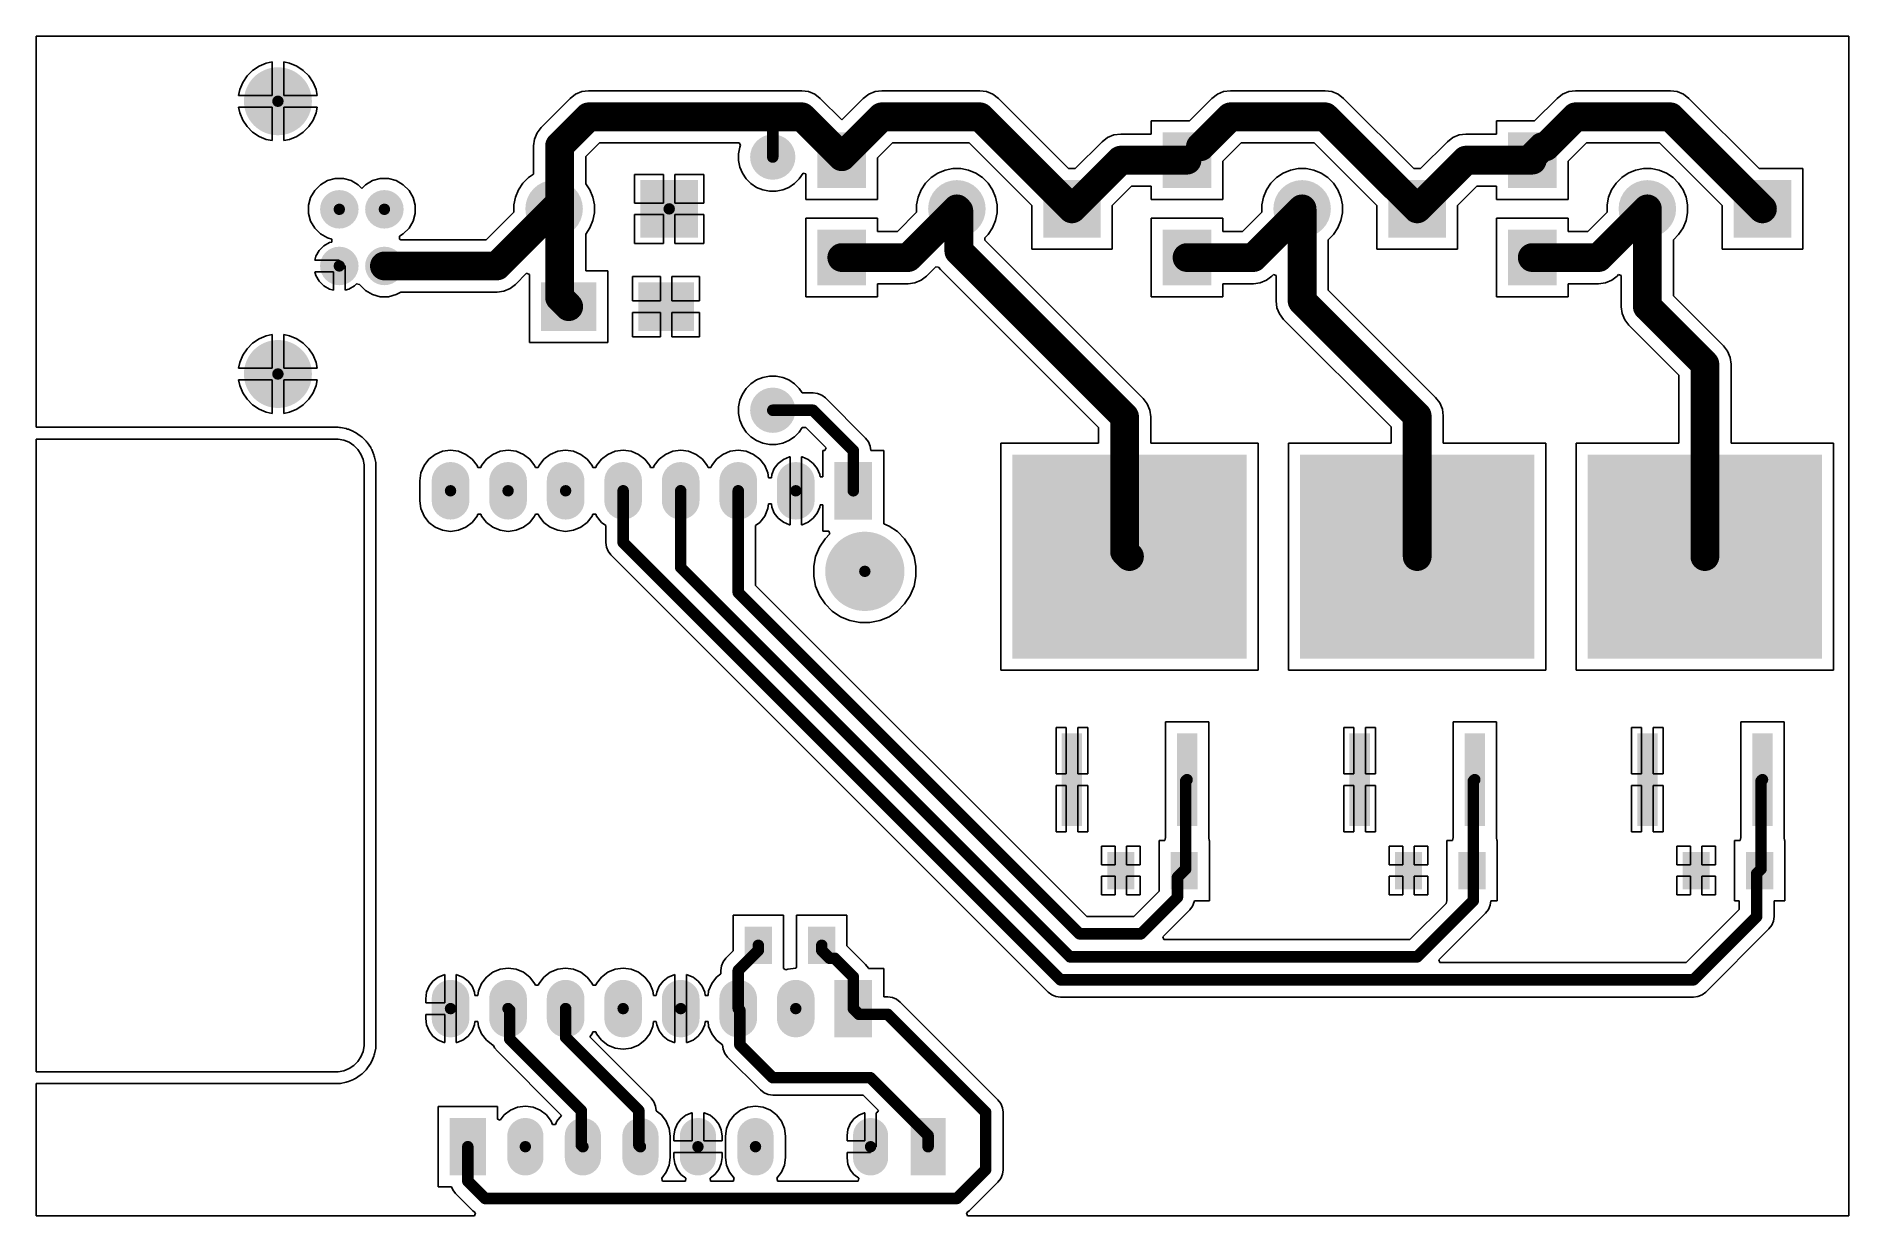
# Model space of a CAD drawing. Extents: x 35.6 to 115.6, y 61 to 113.
import ezdxf

# ---------------------------------------------------------------- set-up
doc = ezdxf.new("R2010")
doc.units = 0
for name, color, linetype in [('BOTTOMLAYER', 5, 'CONTINUOUS'), ('MULTILAYER', 9, 'CONTINUOUS'), ('PADHOLELAYER', 156, 'CONTINUOUS'), ('VIAHOLELAYER', 16, 'CONTINUOUS')]:
    doc.layers.add(name, color=color, linetype=linetype)

msp = doc.modelspace()

# ---------------------------------------------------------------- hatches: boundary and pattern name
at = {"layer": 'BOTTOMLAYER'}
h = msp.add_hatch(color=5, dxfattribs=at)
edge = h.paths.add_edge_path()
edge.add_arc((46.228, 110.16), 1.5, 0, 360)
h = msp.add_hatch(color=5, dxfattribs=at)
edge = h.paths.add_edge_path()
edge.add_arc((68.072, 107.696), 1, 0, 360)
for points in [[(70.045, 108.785), (72.195, 108.785), (72.195, 106.335), (70.045, 106.335)], [(85.285, 108.785), (87.435, 108.785), (87.435, 106.335), (85.285, 106.335)], [(100.525, 108.785), (102.675, 108.785), (102.675, 106.335), (100.525, 106.335)], [(62.23, 106.68), (64.77, 106.68), (64.77, 104.14), (62.23, 104.14)], [(80.01, 106.68), (82.55, 106.68), (82.55, 104.14), (80.01, 104.14)], [(95.25, 106.68), (97.79, 106.68), (97.79, 104.14), (95.25, 104.14)], [(110.49, 106.68), (113.03, 106.68), (113.03, 104.14), (110.49, 104.14)], [(70.045, 104.485), (72.195, 104.485), (72.195, 102.035), (70.045, 102.035)], [(85.285, 104.485), (87.435, 104.485), (87.435, 102.035), (85.285, 102.035)], [(100.525, 104.485), (102.675, 104.485), (102.675, 102.035), (100.525, 102.035)], [(57.839, 100.017), (57.839, 102.167), (60.289, 102.167), (60.289, 100.017)], [(62.139, 100.017), (62.139, 102.167), (64.589, 102.167), (64.589, 100.017)], [(78.645, 94.56), (88.995, 94.56), (88.995, 85.56), (78.645, 85.56)], [(91.345, 94.56), (101.695, 94.56), (101.695, 85.56), (91.345, 85.56)], [(104.045, 94.56), (114.395, 94.56), (114.395, 85.56), (104.045, 85.56)], [(72.46, 94.234), (72.46, 91.694), (70.796, 91.694), (70.796, 94.234)], [(80.83, 82.26), (81.73, 82.26), (81.73, 78.16), (80.83, 78.16)], [(85.91, 82.26), (86.81, 82.26), (86.81, 78.16), (85.91, 78.16)], [(93.53, 82.26), (94.43, 82.26), (94.43, 78.16), (93.53, 78.16)], [(98.61, 82.26), (99.51, 82.26), (99.51, 78.16), (98.61, 78.16)], [(106.23, 82.26), (107.13, 82.26), (107.13, 78.16), (106.23, 78.16)], [(111.31, 82.26), (112.21, 82.26), (112.21, 78.16), (111.31, 78.16)], [(82.836, 75.375), (82.836, 77.025), (84.036, 77.025), (84.036, 75.375)], [(85.636, 75.375), (85.636, 77.025), (86.836, 77.025), (86.836, 75.375)], [(95.536, 75.375), (95.536, 77.025), (96.736, 77.025), (96.736, 75.375)], [(98.336, 75.375), (98.336, 77.025), (99.536, 77.025), (99.536, 75.375)], [(108.236, 75.375), (108.236, 77.025), (109.436, 77.025), (109.436, 75.375)], [(111.036, 75.375), (111.036, 77.025), (112.236, 77.025), (112.236, 75.375)], [(66.834, 72.073), (66.834, 73.723), (68.034, 73.723), (68.034, 72.073)], [(69.634, 72.073), (69.634, 73.723), (70.834, 73.723), (70.834, 72.073)], [(72.46, 71.374), (72.46, 68.834), (70.796, 68.834), (70.796, 71.374)], [(53.81, 65.278), (55.41, 65.278), (55.41, 62.738), (53.81, 62.738)], [(75.705, 62.738), (74.155, 62.738), (74.155, 65.278), (75.705, 65.278)]]:
    msp.add_hatch(color=5, dxfattribs=at).paths.add_polyline_path(points)
h = msp.add_hatch(color=5, dxfattribs=at)
edge = h.paths.add_edge_path()
edge.add_arc((58.42, 105.41), 1.27, 0, 360)
h = msp.add_hatch(color=5, dxfattribs=at)
edge = h.paths.add_edge_path()
edge.add_arc((76.2, 105.41), 1.27, 0, 360)
h = msp.add_hatch(color=5, dxfattribs=at)
edge = h.paths.add_edge_path()
edge.add_arc((91.44, 105.41), 1.27, 0, 360)
h = msp.add_hatch(color=5, dxfattribs=at)
edge = h.paths.add_edge_path()
edge.add_arc((106.68, 105.41), 1.27, 0, 360)
h = msp.add_hatch(color=5, dxfattribs=at)
edge = h.paths.add_edge_path()
edge.add_arc((48.938, 105.39), 0.85, 0, 360)
h = msp.add_hatch(color=5, dxfattribs=at)
edge = h.paths.add_edge_path()
edge.add_arc((50.928, 105.39), 0.85, 0, 360)
h = msp.add_hatch(color=5, dxfattribs=at)
edge = h.paths.add_edge_path()
edge.add_arc((48.938, 102.89), 0.85, 0, 360)
h = msp.add_hatch(color=5, dxfattribs=at)
edge = h.paths.add_edge_path()
edge.add_arc((50.928, 102.89), 0.85, 0, 360)
h = msp.add_hatch(color=5, dxfattribs=at)
edge = h.paths.add_edge_path()
edge.add_arc((46.228, 98.12), 1.5, 0, 360)
h = msp.add_hatch(color=5, dxfattribs=at)
edge = h.paths.add_edge_path()
edge.add_arc((68.072, 96.52), 1, 0, 360)
h = msp.add_hatch(color=5, dxfattribs=at)
edge = h.paths.add_edge_path()
edge.add_arc((53.848, 93.402), 0.832, 0, 180)
edge.add_line((53.016, 93.402), (53.016, 92.526))
edge.add_arc((53.848, 92.526), 0.832, 180, 360)
edge.add_line((54.68, 92.526), (54.68, 93.402))
h = msp.add_hatch(color=5, dxfattribs=at)
edge = h.paths.add_edge_path()
edge.add_arc((56.388, 93.402), 0.832, 0, 180)
edge.add_line((55.556, 93.402), (55.556, 92.526))
edge.add_arc((56.388, 92.526), 0.832, 180, 360)
edge.add_line((57.22, 92.526), (57.22, 93.402))
h = msp.add_hatch(color=5, dxfattribs=at)
edge = h.paths.add_edge_path()
edge.add_arc((58.928, 93.402), 0.832, 0, 180)
edge.add_line((58.096, 93.402), (58.096, 92.526))
edge.add_arc((58.928, 92.526), 0.832, 180, 360)
edge.add_line((59.76, 92.526), (59.76, 93.402))
h = msp.add_hatch(color=5, dxfattribs=at)
edge = h.paths.add_edge_path()
edge.add_arc((61.468, 93.402), 0.832, 0, 180)
edge.add_line((60.636, 93.402), (60.636, 92.526))
edge.add_arc((61.468, 92.526), 0.832, 180, 360)
edge.add_line((62.3, 92.526), (62.3, 93.402))
h = msp.add_hatch(color=5, dxfattribs=at)
edge = h.paths.add_edge_path()
edge.add_arc((64.008, 93.402), 0.832, 0, 180)
edge.add_line((63.176, 93.402), (63.176, 92.526))
edge.add_arc((64.008, 92.526), 0.832, 180, 360)
edge.add_line((64.84, 92.526), (64.84, 93.402))
h = msp.add_hatch(color=5, dxfattribs=at)
edge = h.paths.add_edge_path()
edge.add_arc((66.548, 93.402), 0.832, 0, 180)
edge.add_line((65.716, 93.402), (65.716, 92.526))
edge.add_arc((66.548, 92.526), 0.832, 180, 360)
edge.add_line((67.38, 92.526), (67.38, 93.402))
h = msp.add_hatch(color=5, dxfattribs=at)
edge = h.paths.add_edge_path()
edge.add_arc((69.088, 93.402), 0.832, 0, 180)
edge.add_line((68.256, 93.402), (68.256, 92.526))
edge.add_arc((69.088, 92.526), 0.832, 180, 360)
edge.add_line((69.92, 92.526), (69.92, 93.402))
h = msp.add_hatch(color=5, dxfattribs=at)
edge = h.paths.add_edge_path()
edge.add_arc((72.136, 89.408), 1.75, 0, 360)
h = msp.add_hatch(color=5, dxfattribs=at)
edge = h.paths.add_edge_path()
edge.add_arc((53.848, 70.542), 0.832, 0, 180)
edge.add_line((53.016, 70.542), (53.016, 69.666))
edge.add_arc((53.848, 69.666), 0.832, 180, 360)
edge.add_line((54.68, 69.666), (54.68, 70.542))
h = msp.add_hatch(color=5, dxfattribs=at)
edge = h.paths.add_edge_path()
edge.add_arc((56.388, 70.542), 0.832, 0, 180)
edge.add_line((55.556, 70.542), (55.556, 69.666))
edge.add_arc((56.388, 69.666), 0.832, 180, 360)
edge.add_line((57.22, 69.666), (57.22, 70.542))
h = msp.add_hatch(color=5, dxfattribs=at)
edge = h.paths.add_edge_path()
edge.add_arc((58.928, 70.542), 0.832, 0, 180)
edge.add_line((58.096, 70.542), (58.096, 69.666))
edge.add_arc((58.928, 69.666), 0.832, 180, 360)
edge.add_line((59.76, 69.666), (59.76, 70.542))
h = msp.add_hatch(color=5, dxfattribs=at)
edge = h.paths.add_edge_path()
edge.add_arc((61.468, 70.542), 0.832, 0, 180)
edge.add_line((60.636, 70.542), (60.636, 69.666))
edge.add_arc((61.468, 69.666), 0.832, 180, 360)
edge.add_line((62.3, 69.666), (62.3, 70.542))
h = msp.add_hatch(color=5, dxfattribs=at)
edge = h.paths.add_edge_path()
edge.add_arc((64.008, 70.542), 0.832, 0, 180)
edge.add_line((63.176, 70.542), (63.176, 69.666))
edge.add_arc((64.008, 69.666), 0.832, 180, 360)
edge.add_line((64.84, 69.666), (64.84, 70.542))
h = msp.add_hatch(color=5, dxfattribs=at)
edge = h.paths.add_edge_path()
edge.add_arc((66.548, 70.542), 0.832, 0, 180)
edge.add_line((65.716, 70.542), (65.716, 69.666))
edge.add_arc((66.548, 69.666), 0.832, 180, 360)
edge.add_line((67.38, 69.666), (67.38, 70.542))
h = msp.add_hatch(color=5, dxfattribs=at)
edge = h.paths.add_edge_path()
edge.add_arc((69.088, 70.542), 0.832, 0, 180)
edge.add_line((68.256, 70.542), (68.256, 69.666))
edge.add_arc((69.088, 69.666), 0.832, 180, 360)
edge.add_line((69.92, 69.666), (69.92, 70.542))
h = msp.add_hatch(color=5, dxfattribs=at)
edge = h.paths.add_edge_path()
edge.add_arc((57.15, 63.538), 0.8, 180, 360)
edge.add_line((57.95, 63.538), (57.95, 64.478))
edge.add_arc((57.15, 64.478), 0.8, 0, 180)
edge.add_line((56.35, 64.478), (56.35, 63.538))
h = msp.add_hatch(color=5, dxfattribs=at)
edge = h.paths.add_edge_path()
edge.add_arc((59.69, 63.538), 0.8, 180, 360)
edge.add_line((60.49, 63.538), (60.49, 64.478))
edge.add_arc((59.69, 64.478), 0.8, 0, 180)
edge.add_line((58.89, 64.478), (58.89, 63.538))
h = msp.add_hatch(color=5, dxfattribs=at)
edge = h.paths.add_edge_path()
edge.add_arc((62.23, 63.538), 0.8, 180, 360)
edge.add_line((63.03, 63.538), (63.03, 64.478))
edge.add_arc((62.23, 64.478), 0.8, 0, 180)
edge.add_line((61.43, 64.478), (61.43, 63.538))
h = msp.add_hatch(color=5, dxfattribs=at)
edge = h.paths.add_edge_path()
edge.add_arc((64.77, 63.538), 0.8, 180, 360)
edge.add_line((65.57, 63.538), (65.57, 64.478))
edge.add_arc((64.77, 64.478), 0.8, 0, 180)
edge.add_line((63.97, 64.478), (63.97, 63.538))
h = msp.add_hatch(color=5, dxfattribs=at)
edge = h.paths.add_edge_path()
edge.add_arc((67.31, 63.538), 0.8, 180, 360)
edge.add_line((68.11, 63.538), (68.11, 64.478))
edge.add_arc((67.31, 64.478), 0.8, 0, 180)
edge.add_line((66.51, 64.478), (66.51, 63.538))
h = msp.add_hatch(color=5, dxfattribs=at)
edge = h.paths.add_edge_path()
edge.add_arc((72.39, 64.503), 0.775, 0, 180)
edge.add_line((71.615, 64.503), (71.615, 63.513))
edge.add_arc((72.39, 63.513), 0.775, 180, 360)
edge.add_line((73.165, 63.513), (73.165, 64.503))
at = {"layer": 'MULTILAYER'}
h = msp.add_hatch(color=9, dxfattribs=at)
edge = h.paths.add_edge_path()
edge.add_arc((46.228, 110.16), 1.5, 0, 360)
h = msp.add_hatch(color=9, dxfattribs=at)
edge = h.paths.add_edge_path()
edge.add_arc((58.42, 105.41), 1.27, 0, 360)
for points in [[(62.23, 106.68), (64.77, 106.68), (64.77, 104.14), (62.23, 104.14)], [(80.01, 106.68), (82.55, 106.68), (82.55, 104.14), (80.01, 104.14)], [(95.25, 106.68), (97.79, 106.68), (97.79, 104.14), (95.25, 104.14)], [(110.49, 106.68), (113.03, 106.68), (113.03, 104.14), (110.49, 104.14)], [(72.46, 94.234), (72.46, 91.694), (70.796, 91.694), (70.796, 94.234)], [(72.46, 71.374), (72.46, 68.834), (70.796, 68.834), (70.796, 71.374)], [(53.81, 65.278), (55.41, 65.278), (55.41, 62.738), (53.81, 62.738)], [(75.705, 62.738), (74.155, 62.738), (74.155, 65.278), (75.705, 65.278)]]:
    msp.add_hatch(color=9, dxfattribs=at).paths.add_polyline_path(points)
h = msp.add_hatch(color=9, dxfattribs=at)
edge = h.paths.add_edge_path()
edge.add_arc((76.2, 105.41), 1.27, 0, 360)
h = msp.add_hatch(color=9, dxfattribs=at)
edge = h.paths.add_edge_path()
edge.add_arc((91.44, 105.41), 1.27, 0, 360)
h = msp.add_hatch(color=9, dxfattribs=at)
edge = h.paths.add_edge_path()
edge.add_arc((106.68, 105.41), 1.27, 0, 360)
h = msp.add_hatch(color=9, dxfattribs=at)
edge = h.paths.add_edge_path()
edge.add_arc((48.938, 105.39), 0.85, 0, 360)
h = msp.add_hatch(color=9, dxfattribs=at)
edge = h.paths.add_edge_path()
edge.add_arc((50.928, 105.39), 0.85, 0, 360)
h = msp.add_hatch(color=9, dxfattribs=at)
edge = h.paths.add_edge_path()
edge.add_arc((48.938, 102.89), 0.85, 0, 360)
h = msp.add_hatch(color=9, dxfattribs=at)
edge = h.paths.add_edge_path()
edge.add_arc((50.928, 102.89), 0.85, 0, 360)
h = msp.add_hatch(color=9, dxfattribs=at)
edge = h.paths.add_edge_path()
edge.add_arc((46.228, 98.12), 1.5, 0, 360)
h = msp.add_hatch(color=9, dxfattribs=at)
edge = h.paths.add_edge_path()
edge.add_arc((53.848, 93.402), 0.832, 0, 180)
edge.add_line((53.016, 93.402), (53.016, 92.526))
edge.add_arc((53.848, 92.526), 0.832, 180, 360)
edge.add_line((54.68, 92.526), (54.68, 93.402))
h = msp.add_hatch(color=9, dxfattribs=at)
edge = h.paths.add_edge_path()
edge.add_arc((56.388, 93.402), 0.832, 0, 180)
edge.add_line((55.556, 93.402), (55.556, 92.526))
edge.add_arc((56.388, 92.526), 0.832, 180, 360)
edge.add_line((57.22, 92.526), (57.22, 93.402))
h = msp.add_hatch(color=9, dxfattribs=at)
edge = h.paths.add_edge_path()
edge.add_arc((58.928, 93.402), 0.832, 0, 180)
edge.add_line((58.096, 93.402), (58.096, 92.526))
edge.add_arc((58.928, 92.526), 0.832, 180, 360)
edge.add_line((59.76, 92.526), (59.76, 93.402))
h = msp.add_hatch(color=9, dxfattribs=at)
edge = h.paths.add_edge_path()
edge.add_arc((61.468, 93.402), 0.832, 0, 180)
edge.add_line((60.636, 93.402), (60.636, 92.526))
edge.add_arc((61.468, 92.526), 0.832, 180, 360)
edge.add_line((62.3, 92.526), (62.3, 93.402))
h = msp.add_hatch(color=9, dxfattribs=at)
edge = h.paths.add_edge_path()
edge.add_arc((64.008, 93.402), 0.832, 0, 180)
edge.add_line((63.176, 93.402), (63.176, 92.526))
edge.add_arc((64.008, 92.526), 0.832, 180, 360)
edge.add_line((64.84, 92.526), (64.84, 93.402))
h = msp.add_hatch(color=9, dxfattribs=at)
edge = h.paths.add_edge_path()
edge.add_arc((66.548, 93.402), 0.832, 0, 180)
edge.add_line((65.716, 93.402), (65.716, 92.526))
edge.add_arc((66.548, 92.526), 0.832, 180, 360)
edge.add_line((67.38, 92.526), (67.38, 93.402))
h = msp.add_hatch(color=9, dxfattribs=at)
edge = h.paths.add_edge_path()
edge.add_arc((69.088, 93.402), 0.832, 0, 180)
edge.add_line((68.256, 93.402), (68.256, 92.526))
edge.add_arc((69.088, 92.526), 0.832, 180, 360)
edge.add_line((69.92, 92.526), (69.92, 93.402))
h = msp.add_hatch(color=9, dxfattribs=at)
edge = h.paths.add_edge_path()
edge.add_arc((72.136, 89.408), 1.75, 0, 360)
h = msp.add_hatch(color=9, dxfattribs=at)
edge = h.paths.add_edge_path()
edge.add_arc((53.848, 70.542), 0.832, 0, 180)
edge.add_line((53.016, 70.542), (53.016, 69.666))
edge.add_arc((53.848, 69.666), 0.832, 180, 360)
edge.add_line((54.68, 69.666), (54.68, 70.542))
h = msp.add_hatch(color=9, dxfattribs=at)
edge = h.paths.add_edge_path()
edge.add_arc((56.388, 70.542), 0.832, 0, 180)
edge.add_line((55.556, 70.542), (55.556, 69.666))
edge.add_arc((56.388, 69.666), 0.832, 180, 360)
edge.add_line((57.22, 69.666), (57.22, 70.542))
h = msp.add_hatch(color=9, dxfattribs=at)
edge = h.paths.add_edge_path()
edge.add_arc((58.928, 70.542), 0.832, 0, 180)
edge.add_line((58.096, 70.542), (58.096, 69.666))
edge.add_arc((58.928, 69.666), 0.832, 180, 360)
edge.add_line((59.76, 69.666), (59.76, 70.542))
h = msp.add_hatch(color=9, dxfattribs=at)
edge = h.paths.add_edge_path()
edge.add_arc((61.468, 70.542), 0.832, 0, 180)
edge.add_line((60.636, 70.542), (60.636, 69.666))
edge.add_arc((61.468, 69.666), 0.832, 180, 360)
edge.add_line((62.3, 69.666), (62.3, 70.542))
h = msp.add_hatch(color=9, dxfattribs=at)
edge = h.paths.add_edge_path()
edge.add_arc((64.008, 70.542), 0.832, 0, 180)
edge.add_line((63.176, 70.542), (63.176, 69.666))
edge.add_arc((64.008, 69.666), 0.832, 180, 360)
edge.add_line((64.84, 69.666), (64.84, 70.542))
h = msp.add_hatch(color=9, dxfattribs=at)
edge = h.paths.add_edge_path()
edge.add_arc((66.548, 70.542), 0.832, 0, 180)
edge.add_line((65.716, 70.542), (65.716, 69.666))
edge.add_arc((66.548, 69.666), 0.832, 180, 360)
edge.add_line((67.38, 69.666), (67.38, 70.542))
h = msp.add_hatch(color=9, dxfattribs=at)
edge = h.paths.add_edge_path()
edge.add_arc((69.088, 70.542), 0.832, 0, 180)
edge.add_line((68.256, 70.542), (68.256, 69.666))
edge.add_arc((69.088, 69.666), 0.832, 180, 360)
edge.add_line((69.92, 69.666), (69.92, 70.542))
h = msp.add_hatch(color=9, dxfattribs=at)
edge = h.paths.add_edge_path()
edge.add_arc((57.15, 63.538), 0.8, 180, 360)
edge.add_line((57.95, 63.538), (57.95, 64.478))
edge.add_arc((57.15, 64.478), 0.8, 0, 180)
edge.add_line((56.35, 64.478), (56.35, 63.538))
h = msp.add_hatch(color=9, dxfattribs=at)
edge = h.paths.add_edge_path()
edge.add_arc((59.69, 63.538), 0.8, 180, 360)
edge.add_line((60.49, 63.538), (60.49, 64.478))
edge.add_arc((59.69, 64.478), 0.8, 0, 180)
edge.add_line((58.89, 64.478), (58.89, 63.538))
h = msp.add_hatch(color=9, dxfattribs=at)
edge = h.paths.add_edge_path()
edge.add_arc((62.23, 63.538), 0.8, 180, 360)
edge.add_line((63.03, 63.538), (63.03, 64.478))
edge.add_arc((62.23, 64.478), 0.8, 0, 180)
edge.add_line((61.43, 64.478), (61.43, 63.538))
h = msp.add_hatch(color=9, dxfattribs=at)
edge = h.paths.add_edge_path()
edge.add_arc((64.77, 63.538), 0.8, 180, 360)
edge.add_line((65.57, 63.538), (65.57, 64.478))
edge.add_arc((64.77, 64.478), 0.8, 0, 180)
edge.add_line((63.97, 64.478), (63.97, 63.538))
h = msp.add_hatch(color=9, dxfattribs=at)
edge = h.paths.add_edge_path()
edge.add_arc((67.31, 63.538), 0.8, 180, 360)
edge.add_line((68.11, 63.538), (68.11, 64.478))
edge.add_arc((67.31, 64.478), 0.8, 0, 180)
edge.add_line((66.51, 64.478), (66.51, 63.538))
h = msp.add_hatch(color=9, dxfattribs=at)
edge = h.paths.add_edge_path()
edge.add_arc((72.39, 64.503), 0.775, 0, 180)
edge.add_line((71.615, 64.503), (71.615, 63.513))
edge.add_arc((72.39, 63.513), 0.775, 180, 360)
edge.add_line((73.165, 63.513), (73.165, 64.503))
at = {"layer": 'PADHOLELAYER'}
h = msp.add_hatch(color=156, dxfattribs=at)
edge = h.paths.add_edge_path()
edge.add_arc((46.228, 110.16), 0.254, 0, 360)
h = msp.add_hatch(color=156, dxfattribs=at)
edge = h.paths.add_edge_path()
edge.add_arc((48.938, 105.39), 0.254, 0, 360)
h = msp.add_hatch(color=156, dxfattribs=at)
edge = h.paths.add_edge_path()
edge.add_arc((50.928, 105.39), 0.254, 0, 360)
h = msp.add_hatch(color=156, dxfattribs=at)
edge = h.paths.add_edge_path()
edge.add_arc((58.42, 105.41), 0.254, 0, 360)
h = msp.add_hatch(color=156, dxfattribs=at)
edge = h.paths.add_edge_path()
edge.add_arc((63.5, 105.41), 0.254, 0, 360)
h = msp.add_hatch(color=156, dxfattribs=at)
edge = h.paths.add_edge_path()
edge.add_arc((76.2, 105.41), 0.254, 0, 360)
h = msp.add_hatch(color=156, dxfattribs=at)
edge = h.paths.add_edge_path()
edge.add_arc((81.28, 105.41), 0.254, 0, 360)
h = msp.add_hatch(color=156, dxfattribs=at)
edge = h.paths.add_edge_path()
edge.add_arc((91.44, 105.41), 0.254, 0, 360)
h = msp.add_hatch(color=156, dxfattribs=at)
edge = h.paths.add_edge_path()
edge.add_arc((96.52, 105.41), 0.254, 0, 360)
h = msp.add_hatch(color=156, dxfattribs=at)
edge = h.paths.add_edge_path()
edge.add_arc((106.68, 105.41), 0.254, 0, 360)
h = msp.add_hatch(color=156, dxfattribs=at)
edge = h.paths.add_edge_path()
edge.add_arc((111.76, 105.41), 0.254, 0, 360)
h = msp.add_hatch(color=156, dxfattribs=at)
edge = h.paths.add_edge_path()
edge.add_arc((48.938, 102.89), 0.254, 0, 360)
h = msp.add_hatch(color=156, dxfattribs=at)
edge = h.paths.add_edge_path()
edge.add_arc((50.928, 102.89), 0.254, 0, 360)
h = msp.add_hatch(color=156, dxfattribs=at)
edge = h.paths.add_edge_path()
edge.add_arc((46.228, 98.12), 0.254, 0, 360)
h = msp.add_hatch(color=156, dxfattribs=at)
edge = h.paths.add_edge_path()
edge.add_arc((53.848, 92.964), 0.254, 0, 360)
h = msp.add_hatch(color=156, dxfattribs=at)
edge = h.paths.add_edge_path()
edge.add_arc((56.388, 92.964), 0.254, 0, 360)
h = msp.add_hatch(color=156, dxfattribs=at)
edge = h.paths.add_edge_path()
edge.add_arc((58.928, 92.964), 0.254, 0, 360)
h = msp.add_hatch(color=156, dxfattribs=at)
edge = h.paths.add_edge_path()
edge.add_arc((61.468, 92.964), 0.254, 0, 360)
h = msp.add_hatch(color=156, dxfattribs=at)
edge = h.paths.add_edge_path()
edge.add_arc((64.008, 92.964), 0.254, 0, 360)
h = msp.add_hatch(color=156, dxfattribs=at)
edge = h.paths.add_edge_path()
edge.add_arc((66.548, 92.964), 0.254, 0, 360)
h = msp.add_hatch(color=156, dxfattribs=at)
edge = h.paths.add_edge_path()
edge.add_arc((69.088, 92.964), 0.254, 0, 360)
h = msp.add_hatch(color=156, dxfattribs=at)
edge = h.paths.add_edge_path()
edge.add_arc((71.628, 92.964), 0.254, 0, 360)
h = msp.add_hatch(color=156, dxfattribs=at)
edge = h.paths.add_edge_path()
edge.add_arc((72.136, 89.408), 0.254, 0, 360)
h = msp.add_hatch(color=156, dxfattribs=at)
edge = h.paths.add_edge_path()
edge.add_arc((53.848, 70.104), 0.254, 0, 360)
h = msp.add_hatch(color=156, dxfattribs=at)
edge = h.paths.add_edge_path()
edge.add_arc((56.388, 70.104), 0.254, 0, 360)
h = msp.add_hatch(color=156, dxfattribs=at)
edge = h.paths.add_edge_path()
edge.add_arc((58.928, 70.104), 0.254, 0, 360)
h = msp.add_hatch(color=156, dxfattribs=at)
edge = h.paths.add_edge_path()
edge.add_arc((61.468, 70.104), 0.254, 0, 360)
h = msp.add_hatch(color=156, dxfattribs=at)
edge = h.paths.add_edge_path()
edge.add_arc((64.008, 70.104), 0.254, 0, 360)
h = msp.add_hatch(color=156, dxfattribs=at)
edge = h.paths.add_edge_path()
edge.add_arc((66.548, 70.104), 0.254, 0, 360)
h = msp.add_hatch(color=156, dxfattribs=at)
edge = h.paths.add_edge_path()
edge.add_arc((69.088, 70.104), 0.254, 0, 360)
h = msp.add_hatch(color=156, dxfattribs=at)
edge = h.paths.add_edge_path()
edge.add_arc((71.628, 70.104), 0.254, 0, 360)
h = msp.add_hatch(color=156, dxfattribs=at)
edge = h.paths.add_edge_path()
edge.add_arc((54.61, 64.008), 0.254, 0, 360)
h = msp.add_hatch(color=156, dxfattribs=at)
edge = h.paths.add_edge_path()
edge.add_arc((57.15, 64.008), 0.254, 0, 360)
h = msp.add_hatch(color=156, dxfattribs=at)
edge = h.paths.add_edge_path()
edge.add_arc((59.69, 64.008), 0.254, 0, 360)
h = msp.add_hatch(color=156, dxfattribs=at)
edge = h.paths.add_edge_path()
edge.add_arc((62.23, 64.008), 0.254, 0, 360)
h = msp.add_hatch(color=156, dxfattribs=at)
edge = h.paths.add_edge_path()
edge.add_arc((64.77, 64.008), 0.254, 0, 360)
h = msp.add_hatch(color=156, dxfattribs=at)
edge = h.paths.add_edge_path()
edge.add_arc((67.31, 64.008), 0.254, 0, 360)
h = msp.add_hatch(color=156, dxfattribs=at)
edge = h.paths.add_edge_path()
edge.add_arc((72.39, 64.008), 0.254, 0, 360)
h = msp.add_hatch(color=156, dxfattribs=at)
edge = h.paths.add_edge_path()
edge.add_arc((74.93, 64.008), 0.254, 0, 360)
at = {"layer": 'VIAHOLELAYER'}
h = msp.add_hatch(color=16, dxfattribs=at)
edge = h.paths.add_edge_path()
edge.add_arc((68.072, 107.696), 0.254, 0, 360)
h = msp.add_hatch(color=16, dxfattribs=at)
edge = h.paths.add_edge_path()
edge.add_arc((68.072, 96.52), 0.254, 0, 360)

# ---------------------------------------------------------------- linework, layer by layer
at = {"layer": 'BOTTOMLAYER'}
for p, q in [((35.56, 95.768), (35.56, 113.03)), ((35.56, 113.03), (115.57, 113.03)), ((115.57, 113.03), (115.57, 60.96)), ((44.866, 111.278), (44.674, 110.991)), ((45.11, 111.522), (44.866, 111.278)), ((45.397, 111.714), (45.11, 111.522)), ((45.716, 111.847), (45.397, 111.714)), ((45.974, 111.898), (45.716, 111.847)), ((45.974, 110.414), (45.974, 111.898)), ((46.74, 111.847), (46.482, 111.898)), ((46.482, 111.898), (46.482, 110.414)), ((47.059, 111.714), (46.74, 111.847)), ((47.346, 111.522), (47.059, 111.714)), ((47.59, 111.278), (47.346, 111.522)), ((47.782, 110.991), (47.59, 111.278)), ((44.541, 110.672), (44.49, 110.414)), ((44.49, 110.414), (45.974, 110.414)), ((44.674, 110.991), (44.541, 110.672)), ((46.482, 110.414), (47.966, 110.414)), ((47.915, 110.672), (47.782, 110.991)), ((47.966, 110.414), (47.915, 110.672)), ((59.368, 110.472), (59.129, 110.289)), ((59.646, 110.588), (59.368, 110.472)), ((59.944, 110.627), (59.646, 110.588)), ((69.356, 110.627), (59.944, 110.627)), ((69.654, 110.588), (69.356, 110.627)), ((69.932, 110.472), (69.654, 110.588)), ((70.171, 110.289), (69.932, 110.472)), ((72.308, 110.472), (72.069, 110.289)), ((72.586, 110.588), (72.308, 110.472)), ((72.884, 110.627), (72.586, 110.588)), ((77.216, 110.627), (72.884, 110.627)), ((77.514, 110.588), (77.216, 110.627)), ((77.792, 110.472), (77.514, 110.588)), ((78.031, 110.289), (77.792, 110.472)), ((87.698, 110.472), (87.459, 110.289)), ((87.976, 110.588), (87.698, 110.472)), ((88.274, 110.627), (87.976, 110.588)), ((92.456, 110.627), (88.274, 110.627)), ((88.274, 110.627), (88.274, 110.627)), ((92.754, 110.588), (92.456, 110.627)), ((93.032, 110.472), (92.754, 110.588)), ((93.271, 110.289), (93.032, 110.472)), ((102.938, 110.472), (102.699, 110.289)), ((103.216, 110.588), (102.938, 110.472)), ((103.514, 110.627), (103.216, 110.588)), ((103.514, 110.627), (103.514, 110.627)), ((107.696, 110.627), (103.514, 110.627)), ((107.994, 110.588), (107.696, 110.627)), ((108.272, 110.472), (107.994, 110.588)), ((108.511, 110.289), (108.272, 110.472)), ((45.974, 109.906), (44.49, 109.906)), ((44.49, 109.906), (44.541, 109.648)), ((44.541, 109.648), (44.674, 109.329)), ((45.974, 108.422), (45.974, 109.906)), ((47.966, 109.906), (46.482, 109.906)), ((46.482, 109.906), (46.482, 108.422)), ((47.782, 109.329), (47.915, 109.648)), ((47.915, 109.648), (47.966, 109.906)), ((59.129, 110.289), (57.848, 109.008)), ((71.12, 109.34), (70.171, 110.289)), ((72.069, 110.289), (71.12, 109.34)), ((81.132, 107.188), (78.031, 110.289)), ((87.459, 110.289), (86.463, 109.293)), ((87.459, 110.289), (87.459, 110.289)), ((96.372, 107.188), (93.271, 110.289)), ((102.699, 110.289), (101.703, 109.293)), ((102.699, 110.289), (102.699, 110.289)), ((111.612, 107.188), (108.511, 110.289)), ((44.674, 109.329), (44.866, 109.042)), ((44.866, 109.042), (45.11, 108.798)), ((47.346, 108.798), (47.59, 109.042)), ((47.59, 109.042), (47.782, 109.329)), ((57.848, 109.008), (57.665, 108.769)), ((86.463, 109.293), (84.777, 109.293)), ((84.777, 109.293), (84.777, 108.713)), ((101.703, 109.293), (100.017, 109.293)), ((100.017, 109.293), (100.017, 108.713)), ((45.11, 108.798), (45.397, 108.606)), ((45.397, 108.606), (45.716, 108.473)), ((45.716, 108.473), (45.974, 108.422)), ((46.482, 108.422), (46.74, 108.473)), ((46.74, 108.473), (47.059, 108.606)), ((47.059, 108.606), (47.346, 108.798)), ((57.549, 108.491), (57.51, 108.193)), ((57.51, 108.193), (57.51, 106.94)), ((57.665, 108.769), (57.549, 108.491)), ((59.816, 107.715), (60.422, 108.321)), ((60.422, 108.321), (66.584, 108.321)), ((66.622, 108.136), (66.564, 107.845)), ((66.584, 108.321), (66.655, 108.216)), ((66.655, 108.216), (66.622, 108.136)), ((72.703, 107.663), (73.362, 108.321)), ((73.362, 108.321), (76.738, 108.321)), ((76.738, 108.321), (79.502, 105.558)), ((82.615, 108.375), (81.428, 107.188)), ((82.854, 108.558), (82.615, 108.375)), ((83.132, 108.674), (82.854, 108.558)), ((83.43, 108.713), (83.132, 108.674)), ((84.777, 108.713), (83.43, 108.713)), ((87.943, 107.513), (88.752, 108.321)), ((88.752, 108.321), (91.978, 108.321)), ((91.978, 108.321), (94.742, 105.558)), ((97.855, 108.375), (96.668, 107.188)), ((98.094, 108.558), (97.855, 108.375)), ((98.372, 108.674), (98.094, 108.558)), ((98.67, 108.713), (98.372, 108.674)), ((100.017, 108.713), (98.67, 108.713)), ((103.183, 107.513), (103.992, 108.321)), ((103.992, 108.321), (107.218, 108.321)), ((107.218, 108.321), (109.982, 105.558)), ((59.816, 106.521), (59.816, 107.715)), ((66.564, 107.845), (66.564, 107.547)), ((66.564, 107.547), (66.622, 107.256)), ((66.622, 107.256), (66.736, 106.982)), ((72.703, 105.827), (72.703, 107.663)), ((87.943, 105.827), (87.943, 107.513)), ((103.183, 105.827), (103.183, 107.513)), ((48.104, 106.477), (47.851, 106.224)), ((48.414, 106.655), (48.104, 106.477)), ((48.759, 106.748), (48.414, 106.655)), ((49.117, 106.748), (48.759, 106.748)), ((49.462, 106.655), (49.117, 106.748)), ((49.772, 106.477), (49.462, 106.655)), ((49.933, 106.315), (49.772, 106.477)), ((50.094, 106.477), (49.933, 106.315)), ((50.404, 106.655), (50.094, 106.477)), ((50.749, 106.748), (50.404, 106.655)), ((51.107, 106.748), (50.749, 106.748)), ((51.452, 106.655), (51.107, 106.748)), ((51.762, 106.477), (51.452, 106.655)), ((52.015, 106.224), (51.762, 106.477)), ((57.039, 106.543), (56.844, 106.252)), ((57.287, 106.791), (57.039, 106.543)), ((57.51, 106.94), (57.287, 106.791)), ((59.996, 106.252), (59.816, 106.521)), ((63.246, 106.934), (61.976, 106.934)), ((61.976, 106.934), (61.976, 105.664)), ((63.246, 105.664), (63.246, 106.934)), ((65.024, 106.934), (63.754, 106.934)), ((63.754, 106.934), (63.754, 105.664)), ((65.024, 105.664), (65.024, 106.934)), ((66.736, 106.982), (66.901, 106.735)), ((66.901, 106.735), (67.111, 106.525)), ((67.111, 106.525), (67.358, 106.36)), ((68.786, 106.36), (69.033, 106.525)), ((69.033, 106.525), (69.243, 106.735)), ((69.243, 106.735), (69.408, 106.982)), ((69.408, 106.982), (69.41, 106.986)), ((69.41, 106.986), (69.537, 106.96)), ((69.537, 106.96), (69.537, 105.827)), ((74.819, 106.543), (74.624, 106.252)), ((75.067, 106.791), (74.819, 106.543)), ((75.358, 106.986), (75.067, 106.791)), ((75.681, 107.12), (75.358, 106.986)), ((76.025, 107.188), (75.681, 107.12)), ((76.375, 107.188), (76.025, 107.188)), ((76.719, 107.12), (76.375, 107.188)), ((77.042, 106.986), (76.719, 107.12)), ((77.333, 106.791), (77.042, 106.986)), ((77.581, 106.543), (77.333, 106.791)), ((77.776, 106.252), (77.581, 106.543)), ((81.428, 107.188), (81.132, 107.188)), ((90.059, 106.543), (89.864, 106.252)), ((90.307, 106.791), (90.059, 106.543)), ((90.598, 106.986), (90.307, 106.791)), ((90.921, 107.12), (90.598, 106.986)), ((91.265, 107.188), (90.921, 107.12)), ((91.615, 107.188), (91.265, 107.188)), ((91.959, 107.12), (91.615, 107.188)), ((92.282, 106.986), (91.959, 107.12)), ((92.573, 106.791), (92.282, 106.986)), ((92.821, 106.543), (92.573, 106.791)), ((93.016, 106.252), (92.821, 106.543)), ((96.668, 107.188), (96.372, 107.188)), ((105.299, 106.543), (105.104, 106.252)), ((105.547, 106.791), (105.299, 106.543)), ((105.838, 106.986), (105.547, 106.791)), ((106.161, 107.12), (105.838, 106.986)), ((106.505, 107.188), (106.161, 107.12)), ((106.855, 107.188), (106.505, 107.188)), ((107.199, 107.12), (106.855, 107.188)), ((107.522, 106.986), (107.199, 107.12)), ((107.813, 106.791), (107.522, 106.986)), ((108.061, 106.543), (107.813, 106.791)), ((108.256, 106.252), (108.061, 106.543)), ((113.538, 107.188), (111.612, 107.188)), ((113.538, 103.632), (113.538, 107.188)), ((47.673, 105.914), (47.58, 105.569)), ((47.851, 106.224), (47.673, 105.914)), ((52.193, 105.914), (52.015, 106.224)), ((52.286, 105.569), (52.193, 105.914)), ((56.71, 105.929), (56.642, 105.585)), ((56.844, 106.252), (56.71, 105.929)), ((60.13, 105.929), (59.996, 106.252)), ((60.198, 105.585), (60.13, 105.929)), ((61.976, 105.664), (63.246, 105.664)), ((63.754, 105.664), (65.024, 105.664)), ((67.358, 106.36), (67.632, 106.246)), ((67.632, 106.246), (67.923, 106.188)), ((67.923, 106.188), (68.221, 106.188)), ((68.221, 106.188), (68.512, 106.246)), ((68.512, 106.246), (68.786, 106.36)), ((69.537, 105.827), (72.703, 105.827)), ((74.49, 105.929), (74.422, 105.585)), ((74.624, 106.252), (74.49, 105.929)), ((77.91, 105.929), (77.776, 106.252)), ((77.978, 105.585), (77.91, 105.929)), ((83.058, 105.558), (83.908, 106.407)), ((83.908, 106.407), (84.777, 106.407)), ((84.777, 106.407), (84.777, 105.827)), ((84.777, 105.827), (87.943, 105.827)), ((89.73, 105.929), (89.662, 105.585)), ((89.864, 106.252), (89.73, 105.929)), ((93.15, 105.929), (93.016, 106.252)), ((93.218, 105.585), (93.15, 105.929)), ((98.298, 105.558), (99.148, 106.407)), ((99.148, 106.407), (100.017, 106.407)), ((100.017, 106.407), (100.017, 105.827)), ((100.017, 105.827), (103.183, 105.827)), ((104.97, 105.929), (104.902, 105.585)), ((105.104, 106.252), (104.97, 105.929)), ((108.39, 105.929), (108.256, 106.252)), ((108.458, 105.585), (108.39, 105.929)), ((47.58, 105.569), (47.58, 105.211)), ((47.58, 105.211), (47.673, 104.866)), ((47.673, 104.866), (47.851, 104.556)), ((52.015, 104.556), (52.193, 104.866)), ((52.193, 104.866), (52.286, 105.211)), ((52.286, 105.211), (52.286, 105.569)), ((56.642, 105.262), (55.422, 104.043)), ((56.642, 105.585), (56.642, 105.262)), ((59.996, 104.568), (60.13, 104.891)), ((60.13, 104.891), (60.198, 105.235)), ((60.198, 105.235), (60.198, 105.585)), ((63.246, 105.156), (61.976, 105.156)), ((61.976, 105.156), (61.976, 103.886)), ((63.246, 103.886), (63.246, 105.156)), ((65.024, 105.156), (63.754, 105.156)), ((63.754, 105.156), (63.754, 103.886)), ((65.024, 103.886), (65.024, 105.156)), ((72.703, 104.993), (69.537, 104.993)), ((69.537, 104.993), (69.537, 101.527)), ((72.703, 104.413), (72.703, 104.993)), ((74.422, 105.262), (73.572, 104.413)), ((74.422, 105.585), (74.422, 105.262)), ((77.776, 104.568), (77.91, 104.891)), ((77.91, 104.891), (77.978, 105.235)), ((77.978, 105.235), (77.978, 105.585)), ((79.502, 105.558), (79.502, 103.632)), ((83.058, 103.632), (83.058, 105.558)), ((87.943, 104.993), (84.777, 104.993)), ((84.777, 104.993), (84.777, 101.527)), ((87.943, 104.413), (87.943, 104.993)), ((89.662, 105.262), (88.812, 104.413)), ((89.662, 105.585), (89.662, 105.262)), ((93.016, 104.568), (93.15, 104.891)), ((93.15, 104.891), (93.218, 105.235)), ((93.218, 105.235), (93.218, 105.585)), ((94.742, 105.558), (94.742, 103.632)), ((98.298, 103.632), (98.298, 105.558)), ((103.183, 104.993), (100.017, 104.993)), ((100.017, 104.993), (100.017, 101.527)), ((103.183, 104.413), (103.183, 104.993)), ((104.902, 105.262), (104.052, 104.413)), ((104.902, 105.585), (104.902, 105.262)), ((108.256, 104.568), (108.39, 104.891)), ((108.39, 104.891), (108.458, 105.235)), ((108.458, 105.235), (108.458, 105.585)), ((109.982, 105.558), (109.982, 103.632)), ((47.851, 104.556), (48.104, 104.303)), ((48.104, 104.303), (48.414, 104.125)), ((48.414, 104.125), (48.602, 104.074)), ((48.602, 104.074), (48.602, 103.943)), ((51.589, 104.204), (51.762, 104.303)), ((51.589, 104.076), (51.589, 104.204)), ((51.647, 104.043), (51.589, 104.076)), ((55.422, 104.043), (51.647, 104.043)), ((51.762, 104.303), (52.015, 104.556)), ((59.816, 104.299), (59.996, 104.568)), ((59.816, 102.675), (59.816, 104.299)), ((73.572, 104.413), (72.703, 104.413)), ((77.439, 104.134), (77.581, 104.277)), ((77.439, 104.023), (77.439, 104.134)), ((84.418, 97.044), (77.439, 104.023)), ((77.581, 104.277), (77.776, 104.568)), ((88.812, 104.413), (87.943, 104.413)), ((92.593, 104.048), (92.821, 104.277)), ((92.593, 101.824), (92.593, 104.048)), ((92.821, 104.277), (93.016, 104.568)), ((104.052, 104.413), (103.183, 104.413)), ((107.833, 104.048), (108.061, 104.277)), ((107.833, 101.57), (107.833, 104.048)), ((108.061, 104.277), (108.256, 104.568)), ((47.909, 103.316), (47.863, 103.144)), ((48.055, 103.568), (47.909, 103.316)), ((48.26, 103.773), (48.055, 103.568)), ((48.512, 103.919), (48.26, 103.773)), ((48.602, 103.943), (48.512, 103.919)), ((61.976, 103.886), (63.246, 103.886)), ((63.754, 103.886), (65.024, 103.886)), ((79.502, 103.632), (83.058, 103.632)), ((94.742, 103.632), (98.298, 103.632)), ((109.982, 103.632), (113.538, 103.632)), ((47.863, 103.144), (48.938, 103.144)), ((48.684, 102.636), (47.863, 102.636)), ((47.863, 102.636), (47.909, 102.464)), ((47.909, 102.464), (48.055, 102.212)), ((48.684, 101.815), (48.684, 102.636)), ((48.938, 103.144), (48.938, 102.89)), ((48.938, 102.89), (49.192, 102.89)), ((49.192, 102.89), (49.192, 101.815)), ((56.715, 102.075), (57.204, 102.564)), ((57.204, 102.564), (57.331, 102.511)), ((57.331, 102.511), (57.331, 99.509)), ((60.797, 102.675), (59.816, 102.675)), ((60.797, 99.509), (60.797, 102.675)), ((63.11, 102.421), (61.885, 102.421)), ((61.885, 102.421), (61.885, 101.346)), ((63.11, 101.346), (63.11, 102.421)), ((64.843, 102.421), (63.618, 102.421)), ((63.618, 102.421), (63.618, 101.346)), ((64.843, 101.346), (64.843, 102.421)), ((74.626, 102.262), (74.865, 102.445)), ((74.865, 102.445), (75.264, 102.844)), ((75.264, 102.844), (75.391, 102.835)), ((75.391, 102.835), (75.471, 102.731)), ((75.471, 102.731), (82.45, 95.752)), ((89.866, 102.262), (90.105, 102.445)), ((90.105, 102.445), (90.17, 102.509)), ((90.17, 102.509), (90.287, 102.461)), ((90.287, 102.461), (90.287, 101.346)), ((105.106, 102.262), (105.345, 102.445)), ((105.345, 102.445), (105.41, 102.509)), ((105.41, 102.509), (105.527, 102.461)), ((105.527, 102.461), (105.527, 101.092)), ((48.055, 102.212), (48.26, 102.007)), ((48.26, 102.007), (48.512, 101.861)), ((48.512, 101.861), (48.684, 101.815)), ((49.192, 101.815), (49.364, 101.861)), ((49.364, 101.861), (49.616, 102.007)), ((49.616, 102.007), (49.703, 102.094)), ((49.703, 102.094), (49.829, 102.077)), ((49.829, 102.077), (49.841, 102.056)), ((49.841, 102.056), (50.094, 101.803)), ((50.094, 101.803), (50.404, 101.625)), ((50.404, 101.625), (50.749, 101.532)), ((51.107, 101.532), (51.452, 101.625)), ((51.452, 101.625), (51.647, 101.737)), ((51.647, 101.737), (55.9, 101.737)), ((55.9, 101.737), (56.198, 101.776)), ((56.198, 101.776), (56.476, 101.892)), ((56.476, 101.892), (56.715, 102.075)), ((72.703, 101.527), (72.703, 102.107)), ((72.703, 102.107), (74.05, 102.107)), ((74.05, 102.107), (74.348, 102.146)), ((74.348, 102.146), (74.626, 102.262)), ((87.943, 101.527), (87.943, 102.107)), ((87.943, 102.107), (89.29, 102.107)), ((89.29, 102.107), (89.588, 102.146)), ((89.588, 102.146), (89.866, 102.262)), ((97.335, 97.081), (92.593, 101.824)), ((103.183, 101.527), (103.183, 102.107)), ((103.183, 102.107), (104.53, 102.107)), ((104.53, 102.107), (104.828, 102.146)), ((104.828, 102.146), (105.106, 102.262)), ((50.749, 101.532), (51.107, 101.532)), ((61.885, 101.346), (63.11, 101.346)), ((63.11, 100.838), (61.885, 100.838)), ((61.885, 100.838), (61.885, 99.763)), ((63.11, 99.763), (63.11, 100.838)), ((63.618, 101.346), (64.843, 101.346)), ((64.843, 100.838), (63.618, 100.838)), ((63.618, 100.838), (63.618, 99.763)), ((64.843, 99.763), (64.843, 100.838)), ((69.537, 101.527), (72.703, 101.527)), ((84.777, 101.527), (87.943, 101.527)), ((90.287, 101.346), (90.326, 101.048)), ((90.326, 101.048), (90.442, 100.77)), ((100.017, 101.527), (103.183, 101.527)), ((105.527, 101.092), (105.566, 100.794)), ((110.035, 99.367), (107.833, 101.57)), ((90.442, 100.77), (90.625, 100.531)), ((90.625, 100.531), (95.367, 95.788)), ((105.566, 100.794), (105.682, 100.516)), ((105.682, 100.516), (105.865, 100.277)), ((105.865, 100.277), (108.067, 98.074)), ((44.866, 99.238), (44.674, 98.951)), ((45.11, 99.482), (44.866, 99.238)), ((45.397, 99.674), (45.11, 99.482)), ((45.716, 99.807), (45.397, 99.674)), ((45.974, 99.858), (45.716, 99.807)), ((45.974, 98.374), (45.974, 99.858)), ((46.74, 99.807), (46.482, 99.858)), ((46.482, 99.858), (46.482, 98.374)), ((47.059, 99.674), (46.74, 99.807)), ((47.346, 99.482), (47.059, 99.674)), ((47.59, 99.238), (47.346, 99.482)), ((47.782, 98.951), (47.59, 99.238)), ((57.331, 99.509), (60.797, 99.509)), ((61.885, 99.763), (63.11, 99.763)), ((63.618, 99.763), (64.843, 99.763)), ((110.218, 99.128), (110.035, 99.367)), ((44.541, 98.632), (44.49, 98.374)), ((44.674, 98.951), (44.541, 98.632)), ((47.915, 98.632), (47.782, 98.951)), ((47.966, 98.374), (47.915, 98.632)), ((110.334, 98.85), (110.218, 99.128)), ((110.373, 98.552), (110.334, 98.85)), ((110.373, 95.068), (110.373, 98.552)), ((110.373, 98.552), (110.373, 98.552)), ((44.49, 98.374), (45.974, 98.374)), ((45.974, 97.866), (44.49, 97.866)), ((44.49, 97.866), (44.541, 97.608)), ((45.974, 96.382), (45.974, 97.866)), ((46.482, 98.374), (47.966, 98.374)), ((47.966, 97.866), (46.482, 97.866)), ((46.482, 97.866), (46.482, 96.382)), ((47.915, 97.608), (47.966, 97.866)), ((67.111, 97.691), (66.901, 97.481)), ((67.358, 97.856), (67.111, 97.691)), ((67.632, 97.97), (67.358, 97.856)), ((67.923, 98.028), (67.632, 97.97)), ((68.221, 98.028), (67.923, 98.028)), ((68.512, 97.97), (68.221, 98.028)), ((68.786, 97.856), (68.512, 97.97)), ((69.033, 97.691), (68.786, 97.856)), ((69.243, 97.481), (69.033, 97.691)), ((108.067, 98.074), (108.067, 95.068)), ((44.541, 97.608), (44.674, 97.289)), ((44.674, 97.289), (44.866, 97.002)), ((44.866, 97.002), (45.11, 96.758)), ((47.346, 96.758), (47.59, 97.002)), ((47.59, 97.002), (47.782, 97.289)), ((47.782, 97.289), (47.915, 97.608)), ((66.622, 96.96), (66.564, 96.669)), ((66.736, 97.234), (66.622, 96.96)), ((66.901, 97.481), (66.736, 97.234)), ((69.372, 97.289), (69.243, 97.481)), ((69.85, 97.289), (69.372, 97.289)), ((70.049, 97.262), (69.85, 97.289)), ((70.234, 97.186), (70.049, 97.262)), ((70.393, 97.063), (70.234, 97.186)), ((72.171, 95.285), (70.393, 97.063)), ((84.601, 96.805), (84.418, 97.044)), ((97.518, 96.842), (97.335, 97.081)), ((97.634, 96.564), (97.518, 96.842)), ((45.11, 96.758), (45.397, 96.566)), ((45.397, 96.566), (45.716, 96.433)), ((45.716, 96.433), (45.974, 96.382)), ((46.482, 96.382), (46.74, 96.433)), ((46.74, 96.433), (47.059, 96.566)), ((47.059, 96.566), (47.346, 96.758)), ((66.564, 96.669), (66.564, 96.371)), ((66.564, 96.371), (66.622, 96.08)), ((66.622, 96.08), (66.736, 95.806)), ((84.717, 96.527), (84.601, 96.805)), ((84.756, 96.229), (84.717, 96.527)), ((84.756, 95.068), (84.756, 96.229)), ((97.673, 96.266), (97.634, 96.564)), ((97.673, 95.068), (97.673, 96.266)), ((48.768, 95.768), (35.56, 95.768)), ((35.56, 67.31), (35.56, 95.25)), ((35.56, 95.25), (48.768, 95.25)), ((48.893, 95.768), (48.768, 95.768)), ((48.768, 95.25), (48.893, 95.25)), ((48.943, 95.758), (48.893, 95.768)), ((48.893, 95.25), (49.138, 95.201)), ((48.994, 95.758), (48.943, 95.758)), ((49.239, 95.709), (48.994, 95.758)), ((49.287, 95.69), (49.239, 95.709)), ((49.337, 95.68), (49.287, 95.69)), ((49.568, 95.584), (49.337, 95.68)), ((49.61, 95.556), (49.568, 95.584)), ((49.657, 95.536), (49.61, 95.556)), ((49.865, 95.397), (49.657, 95.536)), ((49.901, 95.361), (49.865, 95.397)), ((49.944, 95.333), (49.901, 95.361)), ((50.121, 95.156), (49.944, 95.333)), ((66.736, 95.806), (66.901, 95.559)), ((66.901, 95.559), (67.111, 95.349)), ((67.111, 95.349), (67.358, 95.184)), ((68.786, 95.184), (69.033, 95.349)), ((69.033, 95.349), (69.243, 95.559)), ((69.243, 95.559), (69.372, 95.751)), ((69.372, 95.751), (69.532, 95.751)), ((69.532, 95.751), (70.424, 94.859)), ((72.294, 95.126), (72.171, 95.285)), ((72.171, 95.285), (72.171, 95.285)), ((82.45, 95.752), (82.45, 95.068)), ((95.367, 95.788), (95.367, 95.068)), ((49.138, 95.201), (49.37, 95.105)), ((49.37, 95.105), (49.578, 94.966)), ((49.578, 94.966), (49.754, 94.79)), ((49.754, 94.79), (49.893, 94.582)), ((49.893, 94.582), (49.989, 94.35)), ((50.149, 95.113), (50.121, 95.156)), ((50.185, 95.077), (50.149, 95.113)), ((50.324, 94.869), (50.185, 95.077)), ((50.344, 94.822), (50.324, 94.869)), ((50.372, 94.78), (50.344, 94.822)), ((50.468, 94.549), (50.372, 94.78)), ((50.478, 94.499), (50.468, 94.549)), ((50.497, 94.451), (50.478, 94.499)), ((50.546, 94.206), (50.497, 94.451)), ((53.172, 94.572), (52.892, 94.358)), ((53.498, 94.707), (53.172, 94.572)), ((53.848, 94.754), (53.498, 94.707)), ((54.198, 94.707), (53.848, 94.754)), ((54.524, 94.572), (54.198, 94.707)), ((54.804, 94.358), (54.524, 94.572)), ((55.712, 94.572), (55.432, 94.358)), ((56.038, 94.707), (55.712, 94.572)), ((56.388, 94.754), (56.038, 94.707)), ((56.738, 94.707), (56.388, 94.754)), ((57.064, 94.572), (56.738, 94.707)), ((57.344, 94.358), (57.064, 94.572)), ((58.252, 94.572), (57.972, 94.358)), ((58.578, 94.707), (58.252, 94.572)), ((58.928, 94.754), (58.578, 94.707)), ((59.278, 94.707), (58.928, 94.754)), ((59.604, 94.572), (59.278, 94.707)), ((59.884, 94.358), (59.604, 94.572)), ((60.792, 94.572), (60.512, 94.358)), ((61.118, 94.707), (60.792, 94.572)), ((61.468, 94.754), (61.118, 94.707)), ((61.818, 94.707), (61.468, 94.754)), ((62.144, 94.572), (61.818, 94.707)), ((62.424, 94.358), (62.144, 94.572)), ((63.332, 94.572), (63.052, 94.358)), ((63.658, 94.707), (63.332, 94.572)), ((64.008, 94.754), (63.658, 94.707)), ((64.358, 94.707), (64.008, 94.754)), ((64.684, 94.572), (64.358, 94.707)), ((64.964, 94.358), (64.684, 94.572)), ((65.872, 94.572), (65.592, 94.358)), ((66.198, 94.707), (65.872, 94.572)), ((66.548, 94.754), (66.198, 94.707)), ((66.898, 94.707), (66.548, 94.754)), ((67.224, 94.572), (66.898, 94.707)), ((67.504, 94.358), (67.224, 94.572)), ((67.358, 95.184), (67.632, 95.07)), ((67.632, 95.07), (67.923, 95.012)), ((67.923, 95.012), (68.221, 95.012)), ((68.221, 95.012), (68.512, 95.07)), ((68.512, 95.07), (68.786, 95.184)), ((68.804, 94.46), (68.54, 94.351)), ((68.834, 94.464), (68.804, 94.46)), ((68.834, 92.964), (68.834, 94.464)), ((69.372, 94.46), (69.342, 94.464)), ((69.342, 94.464), (69.342, 92.964)), ((69.636, 94.351), (69.372, 94.46)), ((70.375, 94.742), (70.288, 94.742)), ((70.288, 94.742), (70.288, 93.587)), ((70.424, 94.859), (70.375, 94.742)), ((72.37, 94.941), (72.294, 95.126)), ((72.397, 94.742), (72.37, 94.941)), ((72.968, 94.742), (72.397, 94.742)), ((72.968, 91.507), (72.968, 94.742)), ((82.45, 95.068), (78.137, 95.068)), ((78.137, 95.068), (78.137, 85.052)), ((89.503, 95.068), (84.756, 95.068)), ((89.503, 85.052), (89.503, 95.068)), ((95.367, 95.068), (90.837, 95.068)), ((90.837, 95.068), (90.837, 85.052)), ((102.203, 95.068), (97.673, 95.068)), ((102.203, 85.052), (102.203, 95.068)), ((108.067, 95.068), (103.537, 95.068)), ((103.537, 95.068), (103.537, 85.052)), ((114.903, 95.068), (110.373, 95.068)), ((114.903, 85.052), (114.903, 95.068)), ((49.989, 94.35), (50.038, 94.105)), ((50.038, 94.105), (50.038, 93.98)), ((50.038, 93.98), (50.038, 93.98)), ((50.038, 93.98), (50.038, 68.58)), ((50.546, 94.155), (50.546, 94.206)), ((50.556, 94.105), (50.546, 94.155)), ((50.556, 93.98), (50.556, 94.105)), ((50.556, 68.58), (50.556, 93.98)), ((50.556, 93.98), (50.556, 93.98)), ((52.542, 93.751), (52.496, 93.402)), ((52.677, 94.078), (52.542, 93.751)), ((52.892, 94.358), (52.677, 94.078)), ((55.019, 94.078), (54.804, 94.358)), ((55.054, 93.992), (55.019, 94.078)), ((55.181, 93.992), (55.054, 93.992)), ((55.217, 94.078), (55.181, 93.992)), ((55.432, 94.358), (55.217, 94.078)), ((57.559, 94.078), (57.344, 94.358)), ((57.594, 93.992), (57.559, 94.078)), ((57.721, 93.992), (57.594, 93.992)), ((57.757, 94.078), (57.721, 93.992)), ((57.972, 94.358), (57.757, 94.078)), ((60.099, 94.078), (59.884, 94.358)), ((60.135, 93.992), (60.099, 94.078)), ((60.261, 93.992), (60.135, 93.992)), ((60.297, 94.078), (60.261, 93.992)), ((60.512, 94.358), (60.297, 94.078)), ((62.639, 94.078), (62.424, 94.358)), ((62.674, 93.992), (62.639, 94.078)), ((62.801, 93.992), (62.674, 93.992)), ((62.837, 94.078), (62.801, 93.992)), ((63.052, 94.358), (62.837, 94.078)), ((65.179, 94.078), (64.964, 94.358)), ((65.214, 93.992), (65.179, 94.078)), ((65.341, 93.992), (65.214, 93.992)), ((65.377, 94.078), (65.341, 93.992)), ((65.592, 94.358), (65.377, 94.078)), ((67.719, 94.078), (67.504, 94.358)), ((67.854, 93.751), (67.719, 94.078)), ((67.882, 93.538), (67.854, 93.751)), ((68.029, 93.685), (68.01, 93.538)), ((68.139, 93.949), (68.029, 93.685)), ((68.313, 94.176), (68.139, 93.949)), ((68.54, 94.351), (68.313, 94.176)), ((69.863, 94.176), (69.636, 94.351)), ((70.037, 93.949), (69.863, 94.176)), ((70.147, 93.685), (70.037, 93.949)), ((70.161, 93.579), (70.147, 93.685)), ((52.496, 93.402), (52.496, 92.526)), ((68.01, 93.538), (67.882, 93.538)), ((68.834, 91.464), (68.834, 92.964)), ((69.342, 92.964), (69.342, 91.464)), ((70.288, 93.587), (70.161, 93.579)), ((52.496, 92.526), (52.542, 92.177)), ((52.542, 92.177), (52.677, 91.85)), ((67.719, 91.85), (67.854, 92.177)), ((67.854, 92.177), (67.882, 92.39)), ((67.882, 92.39), (68.01, 92.39)), ((68.01, 92.39), (68.029, 92.243)), ((68.029, 92.243), (68.139, 91.979)), ((70.037, 91.979), (70.147, 92.243)), ((70.147, 92.243), (70.161, 92.349)), ((70.161, 92.349), (70.288, 92.341)), ((70.288, 92.341), (70.288, 91.186)), ((52.677, 91.85), (52.892, 91.57)), ((52.892, 91.57), (53.172, 91.356)), ((53.172, 91.356), (53.498, 91.221)), ((53.498, 91.221), (53.848, 91.174)), ((53.848, 91.174), (54.198, 91.221)), ((54.198, 91.221), (54.524, 91.356)), ((54.524, 91.356), (54.804, 91.57)), ((54.804, 91.57), (55.019, 91.85)), ((55.019, 91.85), (55.054, 91.936)), ((55.054, 91.936), (55.181, 91.936)), ((55.181, 91.936), (55.217, 91.85)), ((55.217, 91.85), (55.432, 91.57)), ((55.432, 91.57), (55.712, 91.356)), ((55.712, 91.356), (56.038, 91.221)), ((56.038, 91.221), (56.388, 91.174)), ((56.388, 91.174), (56.738, 91.221)), ((56.738, 91.221), (57.064, 91.356)), ((57.064, 91.356), (57.344, 91.57)), ((57.344, 91.57), (57.559, 91.85)), ((57.559, 91.85), (57.594, 91.936)), ((57.594, 91.936), (57.721, 91.936)), ((57.721, 91.936), (57.757, 91.85)), ((57.757, 91.85), (57.972, 91.57)), ((57.972, 91.57), (58.252, 91.356)), ((58.252, 91.356), (58.578, 91.221)), ((58.578, 91.221), (58.928, 91.174)), ((58.928, 91.174), (59.278, 91.221)), ((59.278, 91.221), (59.604, 91.356)), ((59.604, 91.356), (59.884, 91.57)), ((59.884, 91.57), (60.099, 91.85)), ((60.099, 91.85), (60.135, 91.936)), ((60.135, 91.936), (60.261, 91.936)), ((60.261, 91.936), (60.297, 91.85)), ((60.297, 91.85), (60.512, 91.57)), ((60.512, 91.57), (60.699, 91.427)), ((60.699, 91.427), (60.699, 90.678)), ((67.317, 91.427), (67.504, 91.57)), ((67.317, 88.79), (67.317, 91.427)), ((67.504, 91.57), (67.719, 91.85)), ((68.139, 91.979), (68.313, 91.752)), ((68.313, 91.752), (68.54, 91.577)), ((68.54, 91.577), (68.804, 91.468)), ((68.804, 91.468), (68.834, 91.464)), ((69.342, 91.464), (69.372, 91.468)), ((69.372, 91.468), (69.636, 91.577)), ((69.636, 91.577), (69.863, 91.752)), ((69.863, 91.752), (70.037, 91.979)), ((73.206, 91.409), (72.968, 91.507)), ((73.575, 91.162), (73.206, 91.409)), ((60.699, 90.678), (60.726, 90.479)), ((60.726, 90.479), (60.802, 90.294)), ((70.135, 90.478), (69.965, 90.067)), ((70.382, 90.847), (70.135, 90.478)), ((70.288, 91.186), (70.541, 91.186)), ((70.594, 91.059), (70.382, 90.847)), ((70.541, 91.186), (70.594, 91.059)), ((73.89, 90.847), (73.575, 91.162)), ((74.137, 90.478), (73.89, 90.847)), ((74.307, 90.067), (74.137, 90.478)), ((60.802, 90.294), (60.925, 90.135)), ((60.925, 90.135), (63.973, 87.087)), ((69.965, 90.067), (69.878, 89.63)), ((69.878, 89.63), (69.878, 89.186)), ((74.394, 89.63), (74.307, 90.067)), ((74.394, 89.186), (74.394, 89.63)), ((69.878, 89.186), (69.965, 88.749)), ((74.307, 88.749), (74.394, 89.186)), ((81.932, 74.175), (67.317, 88.79)), ((69.965, 88.749), (70.135, 88.338)), ((70.135, 88.338), (70.382, 87.969)), ((73.89, 87.969), (74.137, 88.338)), ((74.137, 88.338), (74.307, 88.749)), ((70.382, 87.969), (70.697, 87.654)), ((70.697, 87.654), (71.066, 87.407)), ((71.066, 87.407), (71.477, 87.237)), ((71.477, 87.237), (71.914, 87.15)), ((72.358, 87.15), (72.795, 87.237)), ((72.795, 87.237), (73.206, 87.407)), ((73.206, 87.407), (73.575, 87.654)), ((73.575, 87.654), (73.89, 87.969)), ((63.973, 87.087), (63.973, 87.087)), ((63.973, 87.087), (80.229, 70.831)), ((71.914, 87.15), (72.358, 87.15)), ((78.137, 85.052), (89.503, 85.052)), ((90.837, 85.052), (102.203, 85.052)), ((103.537, 85.052), (114.903, 85.052)), ((81.026, 82.514), (80.576, 82.514)), ((80.576, 82.514), (80.576, 80.464)), ((81.026, 80.464), (81.026, 82.514)), ((81.984, 82.514), (81.534, 82.514)), ((81.534, 82.514), (81.534, 80.464)), ((81.984, 80.464), (81.984, 82.514)), ((87.318, 82.768), (85.402, 82.768)), ((85.402, 82.768), (85.402, 77.652)), ((87.318, 77.652), (87.318, 82.768)), ((93.726, 82.514), (93.276, 82.514)), ((93.276, 82.514), (93.276, 80.464)), ((93.726, 80.464), (93.726, 82.514)), ((94.684, 82.514), (94.234, 82.514)), ((94.234, 82.514), (94.234, 80.464)), ((94.684, 80.464), (94.684, 82.514)), ((100.018, 82.768), (98.102, 82.768)), ((98.102, 82.768), (98.102, 77.652)), ((100.018, 77.652), (100.018, 82.768)), ((106.426, 82.514), (105.976, 82.514)), ((105.976, 82.514), (105.976, 80.464)), ((106.426, 80.464), (106.426, 82.514)), ((107.384, 82.514), (106.934, 82.514)), ((106.934, 82.514), (106.934, 80.464)), ((107.384, 80.464), (107.384, 82.514)), ((112.718, 82.768), (110.802, 82.768)), ((110.802, 82.768), (110.802, 77.652)), ((112.718, 77.652), (112.718, 82.768)), ((80.576, 80.464), (81.026, 80.464)), ((81.534, 80.464), (81.984, 80.464)), ((93.276, 80.464), (93.726, 80.464)), ((94.234, 80.464), (94.684, 80.464)), ((105.976, 80.464), (106.426, 80.464)), ((106.934, 80.464), (107.384, 80.464)), ((81.026, 79.956), (80.576, 79.956)), ((80.576, 79.956), (80.576, 77.906)), ((81.026, 77.906), (81.026, 79.956)), ((81.984, 79.956), (81.534, 79.956)), ((81.534, 79.956), (81.534, 77.906)), ((81.984, 77.906), (81.984, 79.956)), ((93.726, 79.956), (93.276, 79.956)), ((93.276, 79.956), (93.276, 77.906)), ((93.726, 77.906), (93.726, 79.956)), ((94.684, 79.956), (94.234, 79.956)), ((94.234, 79.956), (94.234, 77.906)), ((94.684, 77.906), (94.684, 79.956)), ((106.426, 79.956), (105.976, 79.956)), ((105.976, 79.956), (105.976, 77.906)), ((106.426, 77.906), (106.426, 79.956)), ((107.384, 79.956), (106.934, 79.956)), ((106.934, 79.956), (106.934, 77.906)), ((107.384, 77.906), (107.384, 79.956)), ((80.576, 77.906), (81.026, 77.906)), ((81.534, 77.906), (81.984, 77.906)), ((85.402, 77.652), (85.383, 77.533)), ((85.402, 77.652), (85.402, 77.652)), ((87.337, 77.533), (87.318, 77.652)), ((87.318, 77.652), (87.318, 77.652)), ((93.276, 77.906), (93.726, 77.906)), ((94.234, 77.906), (94.684, 77.906)), ((98.102, 77.652), (98.083, 77.533)), ((98.102, 77.652), (98.102, 77.652)), ((100.037, 77.533), (100.018, 77.652)), ((100.018, 77.652), (100.018, 77.652)), ((105.976, 77.906), (106.426, 77.906)), ((106.934, 77.906), (107.384, 77.906)), ((110.802, 77.652), (110.783, 77.533)), ((110.802, 77.652), (110.802, 77.652)), ((112.737, 77.533), (112.718, 77.652)), ((112.718, 77.652), (112.718, 77.652)), ((83.182, 77.279), (82.582, 77.279)), ((82.582, 77.279), (82.582, 76.454)), ((83.182, 76.454), (83.182, 77.279)), ((84.29, 77.279), (83.69, 77.279)), ((83.69, 77.279), (83.69, 76.454)), ((84.29, 76.454), (84.29, 77.279)), ((85.383, 77.533), (85.128, 77.533)), ((85.128, 77.533), (85.128, 75.293)), ((87.344, 77.533), (87.337, 77.533)), ((87.344, 74.867), (87.344, 77.533)), ((95.882, 77.279), (95.282, 77.279)), ((95.282, 77.279), (95.282, 76.454)), ((95.882, 76.454), (95.882, 77.279)), ((96.99, 77.279), (96.39, 77.279)), ((96.39, 77.279), (96.39, 76.454)), ((96.99, 76.454), (96.99, 77.279)), ((98.083, 77.533), (97.828, 77.533)), ((97.828, 77.533), (97.828, 74.867)), ((100.044, 77.533), (100.037, 77.533)), ((100.044, 74.867), (100.044, 77.533)), ((108.582, 77.279), (107.982, 77.279)), ((107.982, 77.279), (107.982, 76.454)), ((108.582, 76.454), (108.582, 77.279)), ((109.69, 77.279), (109.09, 77.279)), ((109.09, 77.279), (109.09, 76.454)), ((109.69, 76.454), (109.69, 77.279)), ((110.783, 77.533), (110.528, 77.533)), ((110.528, 77.533), (110.528, 74.867)), ((112.744, 77.533), (112.737, 77.533)), ((112.744, 74.867), (112.744, 77.533)), ((82.582, 76.454), (83.182, 76.454)), ((83.69, 76.454), (84.29, 76.454)), ((95.282, 76.454), (95.882, 76.454)), ((96.39, 76.454), (96.99, 76.454)), ((107.982, 76.454), (108.582, 76.454)), ((109.09, 76.454), (109.69, 76.454)), ((83.182, 75.946), (82.582, 75.946)), ((82.582, 75.946), (82.582, 75.121)), ((83.182, 75.121), (83.182, 75.946)), ((84.29, 75.946), (83.69, 75.946)), ((83.69, 75.946), (83.69, 75.121)), ((85.128, 75.293), (84.01, 74.175)), ((84.29, 75.121), (84.29, 75.946)), ((95.882, 75.946), (95.282, 75.946)), ((95.282, 75.946), (95.282, 75.121)), ((95.882, 75.121), (95.882, 75.946)), ((96.99, 75.946), (96.39, 75.946)), ((96.39, 75.946), (96.39, 75.121)), ((96.99, 75.121), (96.99, 75.946)), ((108.582, 75.946), (107.982, 75.946)), ((107.982, 75.946), (107.982, 75.121)), ((108.582, 75.121), (108.582, 75.946)), ((109.69, 75.946), (109.09, 75.946)), ((109.09, 75.946), (109.09, 75.121)), ((109.69, 75.121), (109.69, 75.946)), ((82.582, 75.121), (83.182, 75.121)), ((83.69, 75.121), (84.29, 75.121)), ((85.285, 73.276), (86.479, 74.47)), ((86.479, 74.47), (86.601, 74.629)), ((86.601, 74.629), (86.678, 74.815)), ((86.678, 74.815), (86.685, 74.867)), ((86.685, 74.867), (87.344, 74.867)), ((95.282, 75.121), (95.882, 75.121)), ((97.794, 74.75), (96.202, 73.159)), ((96.39, 75.121), (96.99, 75.121)), ((97.828, 74.867), (97.794, 74.75)), ((97.828, 74.867), (97.828, 74.867)), ((97.828, 74.867), (97.828, 74.867)), ((99.541, 74.325), (99.664, 74.484)), ((99.664, 74.484), (99.74, 74.669)), ((99.74, 74.669), (99.766, 74.867)), ((99.766, 74.867), (100.044, 74.867)), ((107.982, 75.121), (108.582, 75.121)), ((110.737, 74.486), (108.394, 72.143)), ((109.09, 75.121), (109.69, 75.121)), ((110.528, 74.867), (110.737, 74.867)), ((110.737, 74.867), (110.737, 74.486)), ((112.275, 74.168), (112.275, 74.867)), ((112.275, 74.867), (112.744, 74.867)), ((68.542, 74.231), (66.326, 74.231)), ((66.326, 74.231), (66.326, 72.652)), ((68.542, 71.881), (68.542, 74.231)), ((71.342, 74.231), (69.126, 74.231)), ((69.126, 74.231), (69.126, 71.927)), ((71.342, 72.875), (71.342, 74.231)), ((84.01, 74.175), (81.932, 74.175)), ((97.477, 72.26), (99.541, 74.325)), ((109.255, 70.831), (112.049, 73.625)), ((112.049, 73.625), (112.172, 73.784)), ((112.172, 73.784), (112.248, 73.969)), ((112.248, 73.969), (112.275, 74.168)), ((71.348, 72.87), (71.342, 72.875)), ((72.171, 72.047), (71.348, 72.87)), ((85.333, 73.159), (85.285, 73.276)), ((96.202, 73.159), (85.333, 73.159)), ((65.882, 72.171), (65.806, 71.986)), ((66.005, 72.33), (65.882, 72.171)), ((66.326, 72.652), (66.005, 72.33)), ((72.294, 71.888), (72.171, 72.047)), ((97.525, 72.143), (97.477, 72.26)), ((108.394, 72.143), (97.525, 72.143)), ((53.073, 71.316), (52.899, 71.089)), ((53.3, 71.491), (53.073, 71.316)), ((53.564, 71.6), (53.3, 71.491)), ((53.594, 71.604), (53.564, 71.6)), ((53.594, 70.358), (53.594, 71.604)), ((54.132, 71.6), (54.102, 71.604)), ((54.102, 71.604), (54.102, 70.104)), ((54.396, 71.491), (54.132, 71.6)), ((54.623, 71.316), (54.396, 71.491)), ((54.797, 71.089), (54.623, 71.316)), ((55.217, 71.218), (55.082, 70.891)), ((55.432, 71.498), (55.217, 71.218)), ((55.712, 71.712), (55.432, 71.498)), ((56.038, 71.847), (55.712, 71.712)), ((56.388, 71.894), (56.038, 71.847)), ((56.738, 71.847), (56.388, 71.894)), ((57.064, 71.712), (56.738, 71.847)), ((57.344, 71.498), (57.064, 71.712)), ((57.559, 71.218), (57.344, 71.498)), ((57.594, 71.132), (57.559, 71.218)), ((57.757, 71.218), (57.721, 71.132)), ((57.972, 71.498), (57.757, 71.218)), ((58.252, 71.712), (57.972, 71.498)), ((58.578, 71.847), (58.252, 71.712)), ((58.928, 71.894), (58.578, 71.847)), ((59.278, 71.847), (58.928, 71.894)), ((59.604, 71.712), (59.278, 71.847)), ((59.884, 71.498), (59.604, 71.712)), ((60.099, 71.218), (59.884, 71.498)), ((60.135, 71.132), (60.099, 71.218)), ((60.297, 71.218), (60.261, 71.132)), ((60.512, 71.498), (60.297, 71.218)), ((60.792, 71.712), (60.512, 71.498)), ((61.118, 71.847), (60.792, 71.712)), ((61.468, 71.894), (61.118, 71.847)), ((61.818, 71.847), (61.468, 71.894)), ((62.144, 71.712), (61.818, 71.847)), ((62.424, 71.498), (62.144, 71.712)), ((62.639, 71.218), (62.424, 71.498)), ((62.774, 70.891), (62.639, 71.218)), ((63.233, 71.316), (63.059, 71.089)), ((63.46, 71.491), (63.233, 71.316)), ((63.724, 71.6), (63.46, 71.491)), ((63.754, 71.604), (63.724, 71.6)), ((63.754, 70.104), (63.754, 71.604)), ((64.292, 71.6), (64.262, 71.604)), ((64.262, 71.604), (64.262, 70.104)), ((64.556, 71.491), (64.292, 71.6)), ((64.783, 71.316), (64.556, 71.491)), ((64.957, 71.089), (64.783, 71.316)), ((65.377, 71.218), (65.242, 70.891)), ((65.592, 71.498), (65.377, 71.218)), ((65.779, 71.641), (65.592, 71.498)), ((65.806, 71.986), (65.779, 71.787)), ((65.779, 71.787), (65.779, 71.641)), ((68.648, 71.81), (68.542, 71.881)), ((68.738, 71.847), (68.648, 71.81)), ((69.088, 71.894), (68.738, 71.847)), ((69.126, 71.927), (69.088, 71.894)), ((72.296, 71.882), (72.294, 71.888)), ((72.968, 71.882), (72.296, 71.882)), ((72.968, 70.619), (72.968, 71.882)), ((52.789, 70.825), (52.752, 70.542)), ((52.752, 70.542), (52.752, 70.358)), ((52.899, 71.089), (52.789, 70.825)), ((54.907, 70.825), (54.797, 71.089)), ((54.926, 70.678), (54.907, 70.825)), ((55.054, 70.678), (54.926, 70.678)), ((55.082, 70.891), (55.054, 70.678)), ((57.721, 71.132), (57.594, 71.132)), ((60.261, 71.132), (60.135, 71.132)), ((62.802, 70.678), (62.774, 70.891)), ((62.93, 70.678), (62.802, 70.678)), ((62.949, 70.825), (62.93, 70.678)), ((63.059, 71.089), (62.949, 70.825)), ((65.067, 70.825), (64.957, 71.089)), ((65.086, 70.678), (65.067, 70.825)), ((65.214, 70.678), (65.086, 70.678)), ((65.242, 70.891), (65.214, 70.678)), ((73.152, 70.619), (72.968, 70.619)), ((73.351, 70.592), (73.152, 70.619)), ((73.536, 70.516), (73.351, 70.592)), ((73.695, 70.393), (73.536, 70.516)), ((80.229, 70.831), (80.388, 70.708)), ((80.388, 70.708), (80.573, 70.632)), ((80.573, 70.632), (80.772, 70.605)), ((80.772, 70.605), (80.772, 70.605)), ((80.772, 70.605), (108.712, 70.605)), ((108.712, 70.605), (108.911, 70.632)), ((108.911, 70.632), (109.096, 70.708)), ((109.096, 70.708), (109.255, 70.831)), ((52.752, 70.358), (53.594, 70.358)), ((53.594, 69.85), (52.752, 69.85)), ((52.752, 69.85), (52.752, 69.666)), ((52.752, 69.666), (52.789, 69.383)), ((53.594, 68.604), (53.594, 69.85)), ((54.102, 70.104), (54.102, 68.604)), ((63.754, 68.604), (63.754, 70.104)), ((64.262, 70.104), (64.262, 68.604)), ((78.013, 66.075), (73.695, 70.393)), ((52.789, 69.383), (52.899, 69.119)), ((52.899, 69.119), (53.073, 68.892)), ((53.073, 68.892), (53.3, 68.717)), ((54.396, 68.717), (54.623, 68.892)), ((54.623, 68.892), (54.797, 69.119)), ((54.797, 69.119), (54.907, 69.383)), ((54.907, 69.383), (54.926, 69.53)), ((54.926, 69.53), (55.054, 69.53)), ((55.054, 69.53), (55.082, 69.317)), ((55.082, 69.317), (55.217, 68.99)), ((55.217, 68.99), (55.432, 68.71)), ((59.995, 68.854), (60.099, 68.99)), ((62.704, 66.145), (59.995, 68.854)), ((60.099, 68.99), (60.135, 69.076)), ((60.135, 69.076), (60.261, 69.076)), ((60.261, 69.076), (60.297, 68.99)), ((60.297, 68.99), (60.512, 68.71)), ((62.424, 68.71), (62.639, 68.99)), ((62.639, 68.99), (62.774, 69.317)), ((62.774, 69.317), (62.802, 69.53)), ((62.802, 69.53), (62.93, 69.53)), ((62.93, 69.53), (62.949, 69.383)), ((62.949, 69.383), (63.059, 69.119)), ((63.059, 69.119), (63.233, 68.892)), ((63.233, 68.892), (63.46, 68.717)), ((64.556, 68.717), (64.783, 68.892)), ((64.783, 68.892), (64.957, 69.119)), ((64.957, 69.119), (65.067, 69.383)), ((65.067, 69.383), (65.086, 69.53)), ((65.086, 69.53), (65.214, 69.53)), ((65.214, 69.53), (65.242, 69.317)), ((65.242, 69.317), (65.377, 68.99)), ((65.377, 68.99), (65.592, 68.71)), ((49.989, 68.21), (49.893, 67.978)), ((50.038, 68.455), (49.989, 68.21)), ((50.038, 68.58), (50.038, 68.455)), ((50.372, 67.78), (50.468, 68.011)), ((50.468, 68.011), (50.478, 68.061)), ((50.478, 68.061), (50.497, 68.109)), ((50.497, 68.109), (50.546, 68.354)), ((50.546, 68.405), (50.556, 68.455)), ((50.546, 68.354), (50.546, 68.405)), ((50.556, 68.455), (50.556, 68.58)), ((53.3, 68.717), (53.564, 68.608)), ((53.564, 68.608), (53.594, 68.604)), ((54.102, 68.604), (54.132, 68.608)), ((54.132, 68.608), (54.396, 68.717)), ((55.432, 68.71), (55.712, 68.496)), ((55.712, 68.496), (55.751, 68.479)), ((55.751, 68.479), (55.793, 68.379)), ((55.793, 68.379), (55.915, 68.22)), ((55.915, 68.22), (58.743, 65.392)), ((60.512, 68.71), (60.792, 68.496)), ((60.792, 68.496), (61.118, 68.361)), ((61.118, 68.361), (61.468, 68.314)), ((61.468, 68.314), (61.818, 68.361)), ((61.818, 68.361), (62.144, 68.496)), ((62.144, 68.496), (62.424, 68.71)), ((63.46, 68.717), (63.724, 68.608)), ((63.724, 68.608), (63.754, 68.604)), ((64.262, 68.604), (64.292, 68.608)), ((64.292, 68.608), (64.556, 68.717)), ((65.592, 68.71), (65.85, 68.512)), ((65.85, 68.512), (65.85, 68.509)), ((65.85, 68.509), (65.876, 68.311)), ((65.876, 68.311), (65.953, 68.125)), ((65.953, 68.125), (66.075, 67.966)), ((48.768, 67.31), (35.56, 67.31)), ((48.893, 67.31), (48.768, 67.31)), ((48.768, 67.31), (48.768, 67.31)), ((49.138, 67.359), (48.893, 67.31)), ((49.37, 67.455), (49.138, 67.359)), ((49.578, 67.594), (49.37, 67.455)), ((49.754, 67.77), (49.578, 67.594)), ((49.893, 67.978), (49.754, 67.77)), ((49.901, 67.199), (49.944, 67.227)), ((49.944, 67.227), (50.121, 67.404)), ((50.121, 67.404), (50.149, 67.447)), ((50.149, 67.447), (50.185, 67.483)), ((50.185, 67.483), (50.324, 67.691)), ((50.324, 67.691), (50.344, 67.738)), ((50.344, 67.738), (50.372, 67.78)), ((66.075, 67.966), (67.529, 66.513)), ((35.56, 60.96), (35.56, 66.792)), ((35.56, 66.792), (48.768, 66.792)), ((48.768, 66.792), (48.768, 66.792)), ((48.768, 66.792), (48.893, 66.792)), ((48.893, 66.792), (48.943, 66.802)), ((48.943, 66.802), (48.994, 66.802)), ((48.994, 66.802), (49.239, 66.851)), ((49.239, 66.851), (49.287, 66.87)), ((49.287, 66.87), (49.337, 66.88)), ((49.337, 66.88), (49.568, 66.976)), ((49.568, 66.976), (49.61, 67.004)), ((49.61, 67.004), (49.657, 67.024)), ((49.657, 67.024), (49.865, 67.163)), ((49.865, 67.163), (49.901, 67.199)), ((67.529, 66.513), (67.688, 66.39)), ((55.918, 65.786), (53.302, 65.786)), ((53.302, 65.786), (53.302, 62.23)), ((55.918, 65.23), (55.918, 65.786)), ((56.49, 65.621), (56.217, 65.411)), ((56.809, 65.752), (56.49, 65.621)), ((57.15, 65.797), (56.809, 65.752)), ((57.491, 65.752), (57.15, 65.797)), ((57.81, 65.621), (57.491, 65.752)), ((58.083, 65.411), (57.81, 65.621)), ((62.826, 65.986), (62.704, 66.145)), ((62.704, 66.145), (62.704, 66.145)), ((62.903, 65.8), (62.826, 65.986)), ((62.929, 65.601), (62.903, 65.8)), ((66.65, 65.621), (66.377, 65.411)), ((66.969, 65.752), (66.65, 65.621)), ((67.31, 65.797), (66.969, 65.752)), ((67.651, 65.752), (67.31, 65.797)), ((67.97, 65.621), (67.651, 65.752)), ((67.688, 66.39), (67.873, 66.314)), ((67.873, 66.314), (68.072, 66.287)), ((68.243, 65.411), (67.97, 65.621)), ((68.072, 66.287), (72.059, 66.287)), ((72.059, 66.287), (72.735, 65.612)), ((72.735, 65.612), (72.663, 65.504)), ((78.136, 65.916), (78.013, 66.075)), ((78.212, 65.731), (78.136, 65.916)), ((78.239, 65.532), (78.212, 65.731)), ((56.045, 65.187), (55.918, 65.23)), ((56.217, 65.411), (56.045, 65.187)), ((58.293, 65.138), (58.083, 65.411)), ((58.356, 64.983), (58.293, 65.138)), ((58.483, 64.983), (58.356, 64.983)), ((58.547, 65.138), (58.483, 64.983)), ((58.743, 65.392), (58.547, 65.138)), ((62.929, 65.59), (62.929, 65.601)), ((62.929, 65.601), (62.929, 65.601)), ((63.163, 65.411), (62.929, 65.59)), ((63.373, 65.138), (63.163, 65.411)), ((63.504, 64.819), (63.373, 65.138)), ((63.549, 64.478), (63.504, 64.819)), ((63.849, 65.01), (63.743, 64.753)), ((64.018, 65.23), (63.849, 65.01)), ((64.238, 65.399), (64.018, 65.23)), ((64.495, 65.505), (64.238, 65.399)), ((64.516, 65.508), (64.495, 65.505)), ((64.516, 64.262), (64.516, 65.508)), ((65.045, 65.505), (65.024, 65.508)), ((65.024, 65.508), (65.024, 64.262)), ((65.302, 65.399), (65.045, 65.505)), ((65.522, 65.23), (65.302, 65.399)), ((65.691, 65.01), (65.522, 65.23)), ((65.797, 64.753), (65.691, 65.01)), ((66.036, 64.819), (65.991, 64.478)), ((66.167, 65.138), (66.036, 64.819)), ((66.377, 65.411), (66.167, 65.138)), ((68.453, 65.138), (68.243, 65.411)), ((68.584, 64.819), (68.453, 65.138)), ((68.629, 64.478), (68.584, 64.819)), ((71.491, 65.022), (71.387, 64.772)), ((71.656, 65.237), (71.491, 65.022)), ((71.871, 65.402), (71.656, 65.237)), ((72.121, 65.506), (71.871, 65.402)), ((72.136, 65.507), (72.121, 65.506)), ((72.136, 64.262), (72.136, 65.507)), ((72.659, 65.506), (72.644, 65.507)), ((72.644, 65.507), (72.644, 64.008)), ((72.663, 65.504), (72.659, 65.506)), ((78.239, 62.992), (78.239, 65.532)), ((63.549, 63.538), (63.549, 64.478)), ((63.743, 64.753), (63.707, 64.478)), ((63.707, 64.478), (63.707, 64.262)), ((63.707, 64.262), (64.516, 64.262)), ((65.024, 64.262), (65.833, 64.262)), ((65.833, 64.478), (65.797, 64.753)), ((65.833, 64.262), (65.833, 64.478)), ((65.991, 64.478), (65.991, 63.538)), ((68.629, 63.538), (68.629, 64.478)), ((71.387, 64.772), (71.352, 64.503)), ((71.352, 64.503), (71.352, 64.262)), ((71.352, 64.262), (72.136, 64.262)), ((72.644, 64.008), (72.39, 64.008)), ((72.39, 64.008), (72.39, 63.754)), ((63.504, 63.197), (63.549, 63.538)), ((65.833, 63.754), (63.707, 63.754)), ((63.707, 63.754), (63.707, 63.538)), ((63.707, 63.538), (63.743, 63.263)), ((63.743, 63.263), (63.849, 63.006)), ((65.691, 63.006), (65.797, 63.263)), ((65.797, 63.263), (65.833, 63.538)), ((65.833, 63.538), (65.833, 63.754)), ((65.991, 63.538), (66.036, 63.197)), ((68.584, 63.197), (68.629, 63.538)), ((72.39, 63.754), (71.352, 63.754)), ((71.352, 63.754), (71.352, 63.513)), ((71.352, 63.513), (71.387, 63.244)), ((71.387, 63.244), (71.491, 62.994)), ((63.172, 62.618), (63.373, 62.878)), ((63.195, 62.511), (63.172, 62.618)), ((63.202, 62.491), (63.195, 62.511)), ((64.213, 62.491), (63.202, 62.491)), ((63.373, 62.878), (63.504, 63.197)), ((63.849, 63.006), (64.018, 62.786)), ((64.018, 62.786), (64.238, 62.617)), ((64.238, 62.617), (64.213, 62.491)), ((65.302, 62.617), (65.522, 62.786)), ((65.327, 62.491), (65.302, 62.617)), ((66.338, 62.491), (65.327, 62.491)), ((65.522, 62.786), (65.691, 63.006)), ((66.036, 63.197), (66.167, 62.878)), ((66.167, 62.878), (66.368, 62.618)), ((66.345, 62.511), (66.338, 62.491)), ((66.368, 62.618), (66.345, 62.511)), ((68.252, 62.618), (68.453, 62.878)), ((68.275, 62.511), (68.252, 62.618)), ((68.282, 62.491), (68.275, 62.511)), ((71.835, 62.491), (68.282, 62.491)), ((68.453, 62.878), (68.584, 63.197)), ((71.491, 62.994), (71.656, 62.779)), ((71.656, 62.779), (71.867, 62.618)), ((71.868, 62.605), (71.835, 62.491)), ((71.867, 62.618), (71.868, 62.605)), ((76.743, 61.179), (78.013, 62.449)), ((78.013, 62.449), (78.136, 62.608)), ((78.136, 62.608), (78.212, 62.793)), ((78.212, 62.793), (78.239, 62.992)), ((78.239, 62.992), (78.239, 62.992)), ((53.302, 62.23), (53.89, 62.23)), ((53.89, 62.23), (53.944, 62.1)), ((53.944, 62.1), (54.067, 61.941)), ((54.067, 61.941), (54.829, 61.179)), ((54.905, 60.96), (35.56, 60.96)), ((54.829, 61.179), (54.948, 61.087)), ((54.948, 61.087), (54.905, 60.96)), ((76.624, 61.087), (76.743, 61.179)), ((76.667, 60.96), (76.624, 61.087)), ((115.57, 60.96), (76.667, 60.96))]:
    msp.add_line(p, q, dxfattribs=at)
for points, const_width in [([(58.663, 108.193), (59.944, 109.474)], 1.27), ([(59.944, 109.474), (68.072, 109.474)], 1.27), ([(68.072, 109.474), (69.356, 109.474)], 1.27), ([(68.072, 107.696), (68.072, 109.474)], 0.508), ([(69.356, 109.474), (71.12, 107.71)], 1.27), ([(71.12, 107.71), (72.884, 109.474)], 1.27), ([(72.884, 109.474), (77.216, 109.474)], 1.27), ([(77.216, 109.474), (81.28, 105.41)], 1.27), ([(86.95, 108.15), (88.274, 109.474)], 1.27), ([(88.274, 109.474), (92.456, 109.474)], 1.27), ([(92.456, 109.474), (96.52, 105.41)], 1.27), ([(102.19, 108.15), (103.514, 109.474)], 1.27), ([(103.514, 109.474), (107.696, 109.474)], 1.27), ([(107.696, 109.474), (111.76, 105.41)], 1.27), ([(58.663, 105.653), (58.663, 108.193)], 1.27), ([(81.28, 105.41), (83.43, 107.56)], 1.27), ([(83.43, 107.56), (86.36, 107.56)], 1.27), ([(96.52, 105.41), (98.67, 107.56)], 1.27), ([(98.67, 107.56), (101.6, 107.56)], 1.27), ([(101.6, 107.71), (102.04, 108.15)], 1.27), ([(101.6, 107.56), (101.6, 107.71)], 1.27), ([(102.04, 108.15), (102.19, 108.15)], 1.27), ([(55.9, 102.89), (58.42, 105.41)], 1.27), ([(58.42, 105.41), (58.663, 105.653)], 1.27), ([(58.663, 101.493), (58.663, 105.653)], 1.27), ([(74.05, 103.26), (76.2, 105.41)], 1.27), ([(76.2, 105.41), (76.286, 105.324)], 1.27), ([(76.286, 103.546), (76.286, 105.324)], 1.27), ([(89.29, 103.26), (91.44, 105.41)], 1.27), ([(91.44, 101.346), (91.44, 105.41)], 1.27), ([(104.53, 103.26), (106.68, 105.41)], 1.27), ([(106.68, 101.092), (106.68, 105.41)], 1.27), ([(76.286, 103.546), (83.603, 96.229)], 1.27), ([(50.928, 102.89), (55.9, 102.89)], 1.27), ([(71.12, 103.26), (74.05, 103.26)], 1.27), ([(86.36, 103.26), (89.29, 103.26)], 1.27), ([(101.6, 103.26), (104.53, 103.26)], 1.27), ([(58.663, 101.493), (59.064, 101.092)], 1.27), ([(91.44, 101.346), (96.52, 96.266)], 1.27), ([(106.68, 101.092), (109.22, 98.552)], 1.27), ([(58.928, 100.956), (59.064, 101.092)], 0.508), ([(109.22, 90.06), (109.22, 98.552)], 1.27), ([(83.603, 90.277), (83.603, 96.229)], 1.27), ([(96.52, 90.06), (96.52, 96.266)], 1.27), ([(68.072, 96.52), (69.85, 96.52)], 0.508), ([(69.85, 96.52), (71.628, 94.742)], 0.508), ([(71.628, 92.964), (71.628, 94.742)], 0.508), ([(61.468, 90.678), (61.468, 92.964)], 0.508), ([(64.008, 89.575), (64.008, 92.964)], 0.508), ([(66.548, 88.472), (66.548, 92.964)], 0.508), ([(61.468, 90.678), (64.516, 87.63)], 0.508), ([(83.603, 90.277), (83.82, 90.06)], 1.27), ([(64.008, 89.575), (81.193, 72.39)], 0.508), ([(66.548, 88.472), (81.614, 73.406)], 0.508), ([(64.516, 87.63), (64.516, 87.63)], 0.508), ([(64.516, 87.63), (80.772, 71.374)], 0.508), ([(86.298, 80.148), (86.36, 80.21)], 0.508), ([(86.298, 76.262), (86.298, 80.148)], 0.508), ([(98.998, 80.148), (99.06, 80.21)], 0.508), ([(98.998, 76.2), (98.998, 80.148)], 0.508), ([(111.698, 80.148), (111.76, 80.21)], 0.508), ([(111.698, 76.262), (111.698, 80.148)], 0.508), ([(85.936, 75.9), (86.298, 76.262)], 0.508), ([(85.936, 75.014), (85.936, 75.9)], 0.508), ([(98.998, 74.868), (98.998, 76.2)], 0.508), ([(111.506, 76.07), (111.636, 76.2)], 0.508), ([(111.506, 74.168), (111.506, 76.07)], 0.508), ([(111.636, 76.2), (111.698, 76.262)], 0.508), ([(84.328, 73.406), (85.936, 75.014)], 0.508), ([(96.52, 72.39), (98.998, 74.868)], 0.508), ([(108.712, 71.374), (111.506, 74.168)], 0.508), ([(81.614, 73.406), (84.328, 73.406)], 0.508), ([(66.548, 71.787), (67.434, 72.673)], 0.508), ([(67.434, 72.673), (67.434, 72.898)], 0.508), ([(70.234, 72.673), (70.234, 72.898)], 0.508), ([(70.234, 72.673), (70.58, 72.327)], 0.508), ([(66.548, 70.104), (66.548, 71.787)], 0.508), ([(70.58, 72.327), (70.805, 72.327)], 0.508), ([(70.805, 72.327), (71.628, 71.504)], 0.508), ([(81.193, 72.39), (96.52, 72.39)], 0.508), ([(71.628, 70.104), (71.628, 71.504)], 0.508), ([(80.772, 71.374), (108.712, 71.374)], 0.508), ([(56.388, 70.104), (56.459, 70.033)], 0.508), ([(56.459, 68.763), (56.459, 70.033)], 0.508), ([(58.928, 68.834), (58.928, 70.104)], 0.508), ([(66.548, 70.104), (66.619, 70.033)], 0.508), ([(66.619, 68.509), (66.619, 70.033)], 0.508), ([(71.628, 70.104), (71.882, 69.85)], 0.508), ([(71.882, 69.85), (73.152, 69.85)], 0.508), ([(73.152, 69.85), (77.47, 65.532)], 0.508), ([(56.459, 68.763), (59.621, 65.601)], 0.508), ([(58.928, 68.834), (62.16, 65.601)], 0.508), ([(66.619, 68.509), (68.072, 67.056)], 0.508), ([(68.072, 67.056), (72.377, 67.056)], 0.508), ([(72.377, 67.056), (74.93, 64.503)], 0.508), ([(59.621, 64.077), (59.621, 65.601)], 0.508), ([(62.16, 64.077), (62.16, 65.601)], 0.508), ([(77.47, 62.992), (77.47, 65.532)], 0.508), ([(54.61, 62.484), (54.61, 64.008)], 0.508), ([(59.621, 64.077), (59.69, 64.008)], 0.508), ([(62.16, 64.077), (62.23, 64.008)], 0.508), ([(74.93, 64.008), (74.93, 64.503)], 0.508), ([(76.2, 61.722), (77.47, 62.992)], 0.508), ([(54.61, 62.484), (55.372, 61.722)], 0.508), ([(55.372, 61.722), (76.2, 61.722)], 0.508)]:
    msp.add_lwpolyline(points, dxfattribs=dict(at, const_width=const_width))
for points, const_width in [([(59.627, 109.474, 1), (60.261, 109.474, 1)], 0.635), ([(59.627, 109.474, 1), (60.261, 109.474, 1)], 0.635), ([(67.754, 109.474, 1), (68.389, 109.474, 1)], 0.635), ([(67.754, 109.474, 1), (68.389, 109.474, 1)], 0.635), ([(67.945, 109.474, 1), (68.199, 109.474, 1)], 0.254), ([(69.038, 109.474, 1), (69.673, 109.474, 1)], 0.635), ([(69.038, 109.474, 1), (69.673, 109.474, 1)], 0.635), ([(72.566, 109.474, 1), (73.201, 109.474, 1)], 0.635), ([(72.566, 109.474, 1), (73.201, 109.474, 1)], 0.635), ([(76.898, 109.474, 1), (77.534, 109.474, 1)], 0.635), ([(76.898, 109.474, 1), (77.534, 109.474, 1)], 0.635), ([(87.956, 109.474, 1), (88.591, 109.474, 1)], 0.635), ([(87.956, 109.474, 1), (88.591, 109.474, 1)], 0.635), ([(92.138, 109.474, 1), (92.773, 109.474, 1)], 0.635), ([(92.138, 109.474, 1), (92.773, 109.474, 1)], 0.635), ([(103.196, 109.474, 1), (103.831, 109.474, 1)], 0.635), ([(103.196, 109.474, 1), (103.831, 109.474, 1)], 0.635), ([(107.379, 109.474, 1), (108.013, 109.474, 1)], 0.635), ([(107.379, 109.474, 1), (108.013, 109.474, 1)], 0.635), ([(58.346, 108.193, 1), (58.981, 108.193, 1)], 0.635), ([(58.346, 108.193, 1), (58.981, 108.193, 1)], 0.635), ([(70.802, 107.71, 1), (71.437, 107.71, 1)], 0.635), ([(70.802, 107.71, 1), (71.437, 107.71, 1)], 0.635), ([(83.113, 107.56, 1), (83.748, 107.56, 1)], 0.635), ([(83.113, 107.56, 1), (83.748, 107.56, 1)], 0.635), ([(86.042, 107.56, 1), (86.677, 107.56, 1)], 0.635), ([(86.632, 108.15, 1), (87.267, 108.15, 1)], 0.635), ([(98.353, 107.56, 1), (98.988, 107.56, 1)], 0.635), ([(98.353, 107.56, 1), (98.988, 107.56, 1)], 0.635), ([(101.282, 107.71, 1), (101.917, 107.71, 1)], 0.635), ([(101.282, 107.71, 1), (101.917, 107.71, 1)], 0.635), ([(101.282, 107.56, 1), (101.917, 107.56, 1)], 0.635), ([(101.282, 107.56, 1), (101.917, 107.56, 1)], 0.635), ([(101.722, 108.15, 1), (102.357, 108.15, 1)], 0.635), ([(101.722, 108.15, 1), (102.357, 108.15, 1)], 0.635), ([(101.872, 108.15, 1), (102.507, 108.15, 1)], 0.635), ([(101.872, 108.15, 1), (102.507, 108.15, 1)], 0.635), ([(67.945, 107.696, 1), (68.199, 107.696, 1)], 0.254), ([(58.102, 105.41, 1), (58.737, 105.41, 1)], 0.635), ([(58.102, 105.41, 1), (58.737, 105.41, 1)], 0.635), ([(58.346, 105.653, 1), (58.981, 105.653, 1)], 0.635), ([(58.346, 105.653, 1), (58.981, 105.653, 1)], 0.635), ([(58.346, 105.653, 1), (58.981, 105.653, 1)], 0.635), ([(75.882, 105.41, 1), (76.517, 105.41, 1)], 0.635), ([(75.882, 105.41, 1), (76.517, 105.41, 1)], 0.635), ([(75.969, 105.324, 1), (76.604, 105.324, 1)], 0.635), ([(75.969, 105.324, 1), (76.604, 105.324, 1)], 0.635), ([(80.962, 105.41, 1), (81.597, 105.41, 1)], 0.635), ([(80.962, 105.41, 1), (81.597, 105.41, 1)], 0.635), ([(91.122, 105.41, 1), (91.757, 105.41, 1)], 0.635), ([(91.122, 105.41, 1), (91.757, 105.41, 1)], 0.635), ([(96.202, 105.41, 1), (96.837, 105.41, 1)], 0.635), ([(96.202, 105.41, 1), (96.837, 105.41, 1)], 0.635), ([(106.362, 105.41, 1), (106.998, 105.41, 1)], 0.635), ([(106.362, 105.41, 1), (106.998, 105.41, 1)], 0.635), ([(111.442, 105.41, 1), (112.078, 105.41, 1)], 0.635), ([(75.969, 103.546, 1), (76.604, 103.546, 1)], 0.635), ([(75.969, 103.546, 1), (76.604, 103.546, 1)], 0.635), ([(50.611, 102.89, 1), (51.246, 102.89, 1)], 0.635), ([(55.582, 102.89, 1), (56.217, 102.89, 1)], 0.635), ([(55.582, 102.89, 1), (56.217, 102.89, 1)], 0.635), ([(70.802, 103.26, 1), (71.437, 103.26, 1)], 0.635), ([(73.732, 103.26, 1), (74.367, 103.26, 1)], 0.635), ([(73.732, 103.26, 1), (74.367, 103.26, 1)], 0.635), ([(86.042, 103.26, 1), (86.677, 103.26, 1)], 0.635), ([(88.972, 103.26, 1), (89.607, 103.26, 1)], 0.635), ([(88.972, 103.26, 1), (89.607, 103.26, 1)], 0.635), ([(101.282, 103.26, 1), (101.917, 103.26, 1)], 0.635), ([(104.212, 103.26, 1), (104.847, 103.26, 1)], 0.635), ([(104.212, 103.26, 1), (104.847, 103.26, 1)], 0.635), ([(58.346, 101.493, 1), (58.981, 101.493, 1)], 0.635), ([(58.346, 101.493, 1), (58.981, 101.493, 1)], 0.635), ([(58.746, 101.092, 1), (59.381, 101.092, 1)], 0.635), ([(91.122, 101.346, 1), (91.757, 101.346, 1)], 0.635), ([(91.122, 101.346, 1), (91.757, 101.346, 1)], 0.635), ([(106.362, 101.092, 1), (106.998, 101.092, 1)], 0.635), ([(106.362, 101.092, 1), (106.998, 101.092, 1)], 0.635), ([(58.801, 100.956, 1), (59.055, 100.956, 1)], 0.254), ([(58.937, 101.092, 1), (59.191, 101.092, 1)], 0.254), ([(108.902, 98.552, 1), (109.537, 98.552, 1)], 0.635), ([(108.902, 98.552, 1), (109.537, 98.552, 1)], 0.635), ([(83.285, 96.229, 1), (83.92, 96.229, 1)], 0.635), ([(83.285, 96.229, 1), (83.92, 96.229, 1)], 0.635), ([(96.202, 96.266, 1), (96.837, 96.266, 1)], 0.635), ([(96.202, 96.266, 1), (96.837, 96.266, 1)], 0.635), ([(67.945, 96.52, 1), (68.199, 96.52, 1)], 0.254), ([(69.723, 96.52, 1), (69.977, 96.52, 1)], 0.254), ([(69.723, 96.52, 1), (69.977, 96.52, 1)], 0.254), ([(71.501, 94.742, 1), (71.755, 94.742, 1)], 0.254), ([(71.501, 94.742, 1), (71.755, 94.742, 1)], 0.254), ([(61.341, 92.964, 1), (61.595, 92.964, 1)], 0.254), ([(63.881, 92.964, 1), (64.135, 92.964, 1)], 0.254), ([(66.421, 92.964, 1), (66.675, 92.964, 1)], 0.254), ([(71.501, 92.964, 1), (71.755, 92.964, 1)], 0.254), ([(61.341, 90.678, 1), (61.595, 90.678, 1)], 0.254), ([(61.341, 90.678, 1), (61.595, 90.678, 1)], 0.254), ([(83.285, 90.277, 1), (83.92, 90.277, 1)], 0.635), ([(83.285, 90.277, 1), (83.92, 90.277, 1)], 0.635), ([(83.502, 90.06, 1), (84.137, 90.06, 1)], 0.635), ([(96.202, 90.06, 1), (96.837, 90.06, 1)], 0.635), ([(108.902, 90.06, 1), (109.537, 90.06, 1)], 0.635), ([(63.881, 89.575, 1), (64.135, 89.575, 1)], 0.254), ([(63.881, 89.575, 1), (64.135, 89.575, 1)], 0.254), ([(66.421, 88.472, 1), (66.675, 88.472, 1)], 0.254), ([(66.421, 88.472, 1), (66.675, 88.472, 1)], 0.254), ([(64.389, 87.63, 1), (64.643, 87.63, 1)], 0.254), ([(64.389, 87.63, 1), (64.643, 87.63, 1)], 0.254), ([(64.389, 87.63, 1), (64.643, 87.63, 1)], 0.254), ([(64.389, 87.63, 1), (64.643, 87.63, 1)], 0.254), ([(86.171, 80.148, 1), (86.425, 80.148, 1)], 0.254), ([(86.171, 80.148, 1), (86.425, 80.148, 1)], 0.254), ([(86.233, 80.21, 1), (86.487, 80.21, 1)], 0.254), ([(98.871, 80.148, 1), (99.125, 80.148, 1)], 0.254), ([(98.871, 80.148, 1), (99.125, 80.148, 1)], 0.254), ([(98.933, 80.21, 1), (99.187, 80.21, 1)], 0.254), ([(111.571, 80.148, 1), (111.825, 80.148, 1)], 0.254), ([(111.571, 80.148, 1), (111.825, 80.148, 1)], 0.254), ([(111.633, 80.21, 1), (111.887, 80.21, 1)], 0.254), ([(85.809, 75.9, 1), (86.063, 75.9, 1)], 0.254), ([(85.809, 75.9, 1), (86.063, 75.9, 1)], 0.254), ([(86.171, 76.262, 1), (86.425, 76.262, 1)], 0.254), ([(86.171, 76.262, 1), (86.425, 76.262, 1)], 0.254), ([(98.871, 76.2, 1), (99.125, 76.2, 1)], 0.254), ([(98.871, 76.2, 1), (99.125, 76.2, 1)], 0.254), ([(111.379, 76.07, 1), (111.633, 76.07, 1)], 0.254), ([(111.379, 76.07, 1), (111.633, 76.07, 1)], 0.254), ([(111.509, 76.2, 1), (111.763, 76.2, 1)], 0.254), ([(111.509, 76.2, 1), (111.763, 76.2, 1)], 0.254), ([(111.571, 76.262, 1), (111.825, 76.262, 1)], 0.254), ([(111.571, 76.262, 1), (111.825, 76.262, 1)], 0.254), ([(85.809, 75.014, 1), (86.063, 75.014, 1)], 0.254), ([(85.809, 75.014, 1), (86.063, 75.014, 1)], 0.254), ([(98.871, 74.868, 1), (99.125, 74.868, 1)], 0.254), ([(98.871, 74.868, 1), (99.125, 74.868, 1)], 0.254), ([(111.379, 74.168, 1), (111.633, 74.168, 1)], 0.254), ([(111.379, 74.168, 1), (111.633, 74.168, 1)], 0.254), ([(81.487, 73.406, 1), (81.741, 73.406, 1)], 0.254), ([(81.487, 73.406, 1), (81.741, 73.406, 1)], 0.254), ([(84.201, 73.406, 1), (84.455, 73.406, 1)], 0.254), ([(84.201, 73.406, 1), (84.455, 73.406, 1)], 0.254), ([(67.307, 72.898, 1), (67.561, 72.898, 1)], 0.254), ([(67.307, 72.673, 1), (67.561, 72.673, 1)], 0.254), ([(67.307, 72.673, 1), (67.561, 72.673, 1)], 0.254), ([(70.107, 72.898, 1), (70.361, 72.898, 1)], 0.254), ([(70.107, 72.673, 1), (70.361, 72.673, 1)], 0.254), ([(70.107, 72.673, 1), (70.361, 72.673, 1)], 0.254), ([(66.421, 71.787, 1), (66.675, 71.787, 1)], 0.254), ([(66.421, 71.787, 1), (66.675, 71.787, 1)], 0.254), ([(70.453, 72.327, 1), (70.707, 72.327, 1)], 0.254), ([(70.453, 72.327, 1), (70.707, 72.327, 1)], 0.254), ([(70.678, 72.327, 1), (70.932, 72.327, 1)], 0.254), ([(70.678, 72.327, 1), (70.932, 72.327, 1)], 0.254), ([(81.066, 72.39, 1), (81.32, 72.39, 1)], 0.254), ([(81.066, 72.39, 1), (81.32, 72.39, 1)], 0.254), ([(96.393, 72.39, 1), (96.647, 72.39, 1)], 0.254), ([(96.393, 72.39, 1), (96.647, 72.39, 1)], 0.254), ([(71.501, 71.504, 1), (71.755, 71.504, 1)], 0.254), ([(71.501, 71.504, 1), (71.755, 71.504, 1)], 0.254), ([(80.645, 71.374, 1), (80.899, 71.374, 1)], 0.254), ([(80.645, 71.374, 1), (80.899, 71.374, 1)], 0.254), ([(108.585, 71.374, 1), (108.839, 71.374, 1)], 0.254), ([(108.585, 71.374, 1), (108.839, 71.374, 1)], 0.254), ([(56.261, 70.104, 1), (56.515, 70.104, 1)], 0.254), ([(56.332, 70.033, 1), (56.586, 70.033, 1)], 0.254), ([(56.332, 70.033, 1), (56.586, 70.033, 1)], 0.254), ([(58.801, 70.104, 1), (59.055, 70.104, 1)], 0.254), ([(66.421, 70.104, 1), (66.675, 70.104, 1)], 0.254), ([(66.421, 70.104, 1), (66.675, 70.104, 1)], 0.254), ([(66.492, 70.033, 1), (66.746, 70.033, 1)], 0.254), ([(66.492, 70.033, 1), (66.746, 70.033, 1)], 0.254), ([(71.501, 70.104, 1), (71.755, 70.104, 1)], 0.254), ([(71.501, 70.104, 1), (71.755, 70.104, 1)], 0.254), ([(71.755, 69.85, 1), (72.009, 69.85, 1)], 0.254), ([(71.755, 69.85, 1), (72.009, 69.85, 1)], 0.254), ([(73.025, 69.85, 1), (73.279, 69.85, 1)], 0.254), ([(73.025, 69.85, 1), (73.279, 69.85, 1)], 0.254), ([(56.332, 68.763, 1), (56.586, 68.763, 1)], 0.254), ([(56.332, 68.763, 1), (56.586, 68.763, 1)], 0.254), ([(58.801, 68.834, 1), (59.055, 68.834, 1)], 0.254), ([(58.801, 68.834, 1), (59.055, 68.834, 1)], 0.254), ([(66.492, 68.509, 1), (66.746, 68.509, 1)], 0.254), ([(66.492, 68.509, 1), (66.746, 68.509, 1)], 0.254), ([(67.945, 67.056, 1), (68.199, 67.056, 1)], 0.254), ([(67.945, 67.056, 1), (68.199, 67.056, 1)], 0.254), ([(72.25, 67.056, 1), (72.504, 67.056, 1)], 0.254), ([(72.25, 67.056, 1), (72.504, 67.056, 1)], 0.254), ([(59.494, 65.601, 1), (59.748, 65.601, 1)], 0.254), ([(59.494, 65.601, 1), (59.748, 65.601, 1)], 0.254), ([(62.033, 65.601, 1), (62.287, 65.601, 1)], 0.254), ([(62.033, 65.601, 1), (62.287, 65.601, 1)], 0.254), ([(77.343, 65.532, 1), (77.597, 65.532, 1)], 0.254), ([(77.343, 65.532, 1), (77.597, 65.532, 1)], 0.254), ([(54.483, 64.008, 1), (54.737, 64.008, 1)], 0.254), ([(59.494, 64.077, 1), (59.748, 64.077, 1)], 0.254), ([(59.494, 64.077, 1), (59.748, 64.077, 1)], 0.254), ([(59.563, 64.008, 1), (59.817, 64.008, 1)], 0.254), ([(62.033, 64.077, 1), (62.287, 64.077, 1)], 0.254), ([(62.033, 64.077, 1), (62.287, 64.077, 1)], 0.254), ([(62.103, 64.008, 1), (62.357, 64.008, 1)], 0.254), ([(74.803, 64.503, 1), (75.057, 64.503, 1)], 0.254), ([(74.803, 64.503, 1), (75.057, 64.503, 1)], 0.254), ([(74.803, 64.008, 1), (75.057, 64.008, 1)], 0.254), ([(77.343, 62.992, 1), (77.597, 62.992, 1)], 0.254), ([(77.343, 62.992, 1), (77.597, 62.992, 1)], 0.254), ([(54.483, 62.484, 1), (54.737, 62.484, 1)], 0.254), ([(54.483, 62.484, 1), (54.737, 62.484, 1)], 0.254), ([(55.245, 61.722, 1), (55.499, 61.722, 1)], 0.254), ([(55.245, 61.722, 1), (55.499, 61.722, 1)], 0.254), ([(76.073, 61.722, 1), (76.327, 61.722, 1)], 0.254), ([(76.073, 61.722, 1), (76.327, 61.722, 1)], 0.254)]:
    msp.add_lwpolyline(points, format="xyb", close=True, dxfattribs=dict(at, const_width=const_width))

doc.saveas('drawing.dxf')
